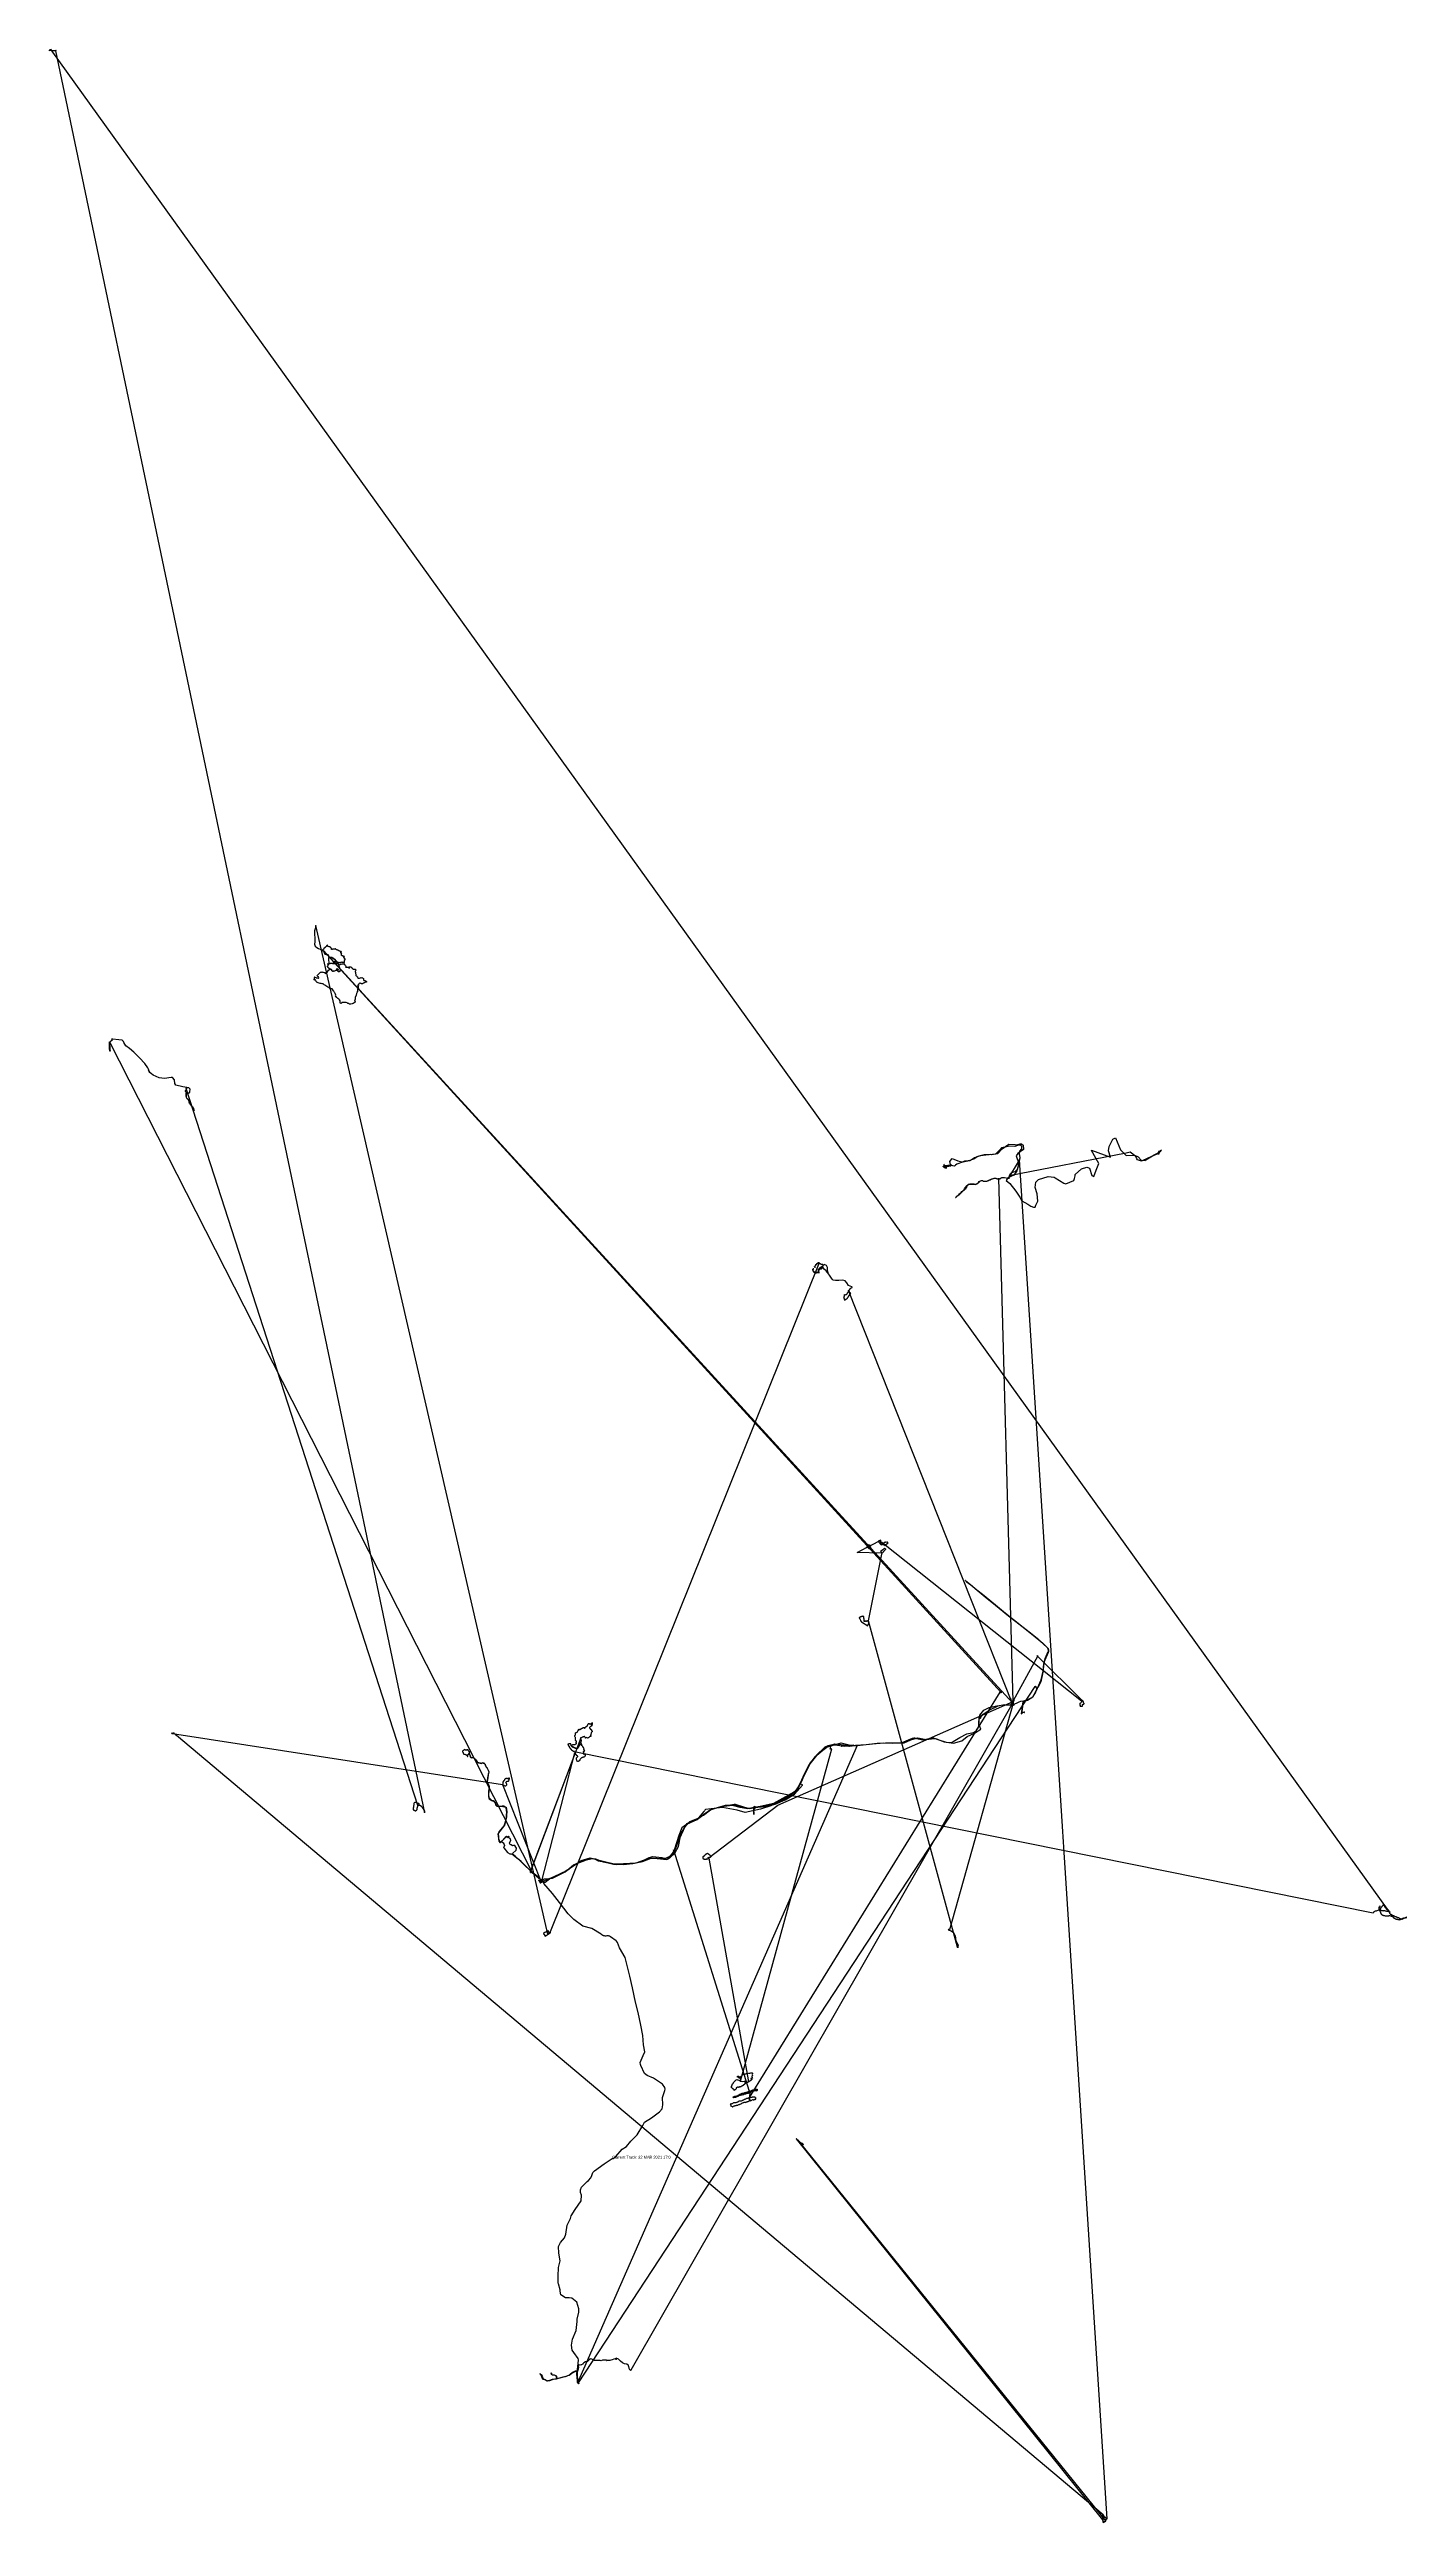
# Model space of a CAD drawing. Header units: metres. Extents: x 534009 to 558760, y 1823984 to 1869097.
import ezdxf

# ---------------------------------------------------------------- set-up
doc = ezdxf.new("R2010")
doc.units = ezdxf.units.M
doc.header["$MEASUREMENT"] = 0
doc.layers.add('FeatureAttribs', color=7, linetype='Continuous')
doc.layers.add('Tracklog', color=7, linetype='Continuous')

# ---------------------------------------------------------------- blocks, each defined once
blk = doc.blocks.new('FEATURE')

msp = doc.modelspace()

# ---------------------------------------------------------------- linework, layer by layer
at = {"layer": 'Tracklog', "color": 18}
msp.add_polyline3d([(542993, 1835693, 215), (542991, 1835692, 224), (542991, 1835692, 225), (542988, 1835697, 228), (542991, 1835691, 224), (543588, 1838024, 362), (543592, 1838020, 364), (543596, 1838013, 365), (543604, 1838005, 370), (543606, 1838000, 373), (543610, 1837991, 373), (543612, 1837990, 373), (543615, 1837986, 375), (543616, 1837983, 376), (543621, 1837980, 375), (543631, 1837974, 375), (543636, 1837964, 376), (543637, 1837962, 376), (543637, 1837954, 375), (543635, 1837951, 376), (543634, 1837947, 375), (543627, 1837937, 373), (543620, 1837932, 368), (543616, 1837927, 364), (543613, 1837923, 361), (543613, 1837922, 360), (543615, 1837909, 355), (543619, 1837894, 355), (543623, 1837888, 356), (543626, 1837879, 354), (543625, 1837874, 353), (543631, 1837873, 354), (543634, 1837873, 353), (543637, 1837868, 354), (543641, 1837868, 356), (543647, 1837870, 358), (543656, 1837873, 363), (543665, 1837881, 366), (543673, 1837885, 370), (543680, 1837887, 371), (543685, 1837894, 372), (543688, 1837899, 371), (543690, 1837908, 372), (543693, 1837914, 372), (543699, 1837921, 371), (543709, 1837928, 368), (543715, 1837931, 364), (543721, 1837938, 362), (543720, 1837941, 362), (543723, 1837941, 360), (543732, 1837943, 359), (543734, 1837945, 357), (543742, 1837947, 355), (543756, 1837949, 352), (543762, 1837956, 351), (543761, 1837955, 349), (543770, 1837952, 349), (543775, 1837956, 349), (543773, 1837959, 348), (543778, 1837964, 348), (543781, 1837971, 347), (543784, 1837974, 346), (543786, 1837978, 346), (543786, 1837979, 344), (543783, 1837984, 344), (543782, 1837988, 347), (543777, 1837993, 344), (543773, 1837998, 342), (543768, 1837997, 340), (543761, 1837996, 339), (543754, 1837999, 334), (543752, 1838004, 329), (543752, 1838006, 329), (543752, 1838011, 326), (543753, 1838023, 324), (543756, 1838032, 321), (543753, 1838031, 321), (543756, 1838034, 320), (543752, 1838037, 318), (543751, 1838038, 318), (543749, 1838039, 319), (543749, 1838037, 318), (543749, 1838041, 319), (543748, 1838047, 319), (543755, 1838052, 314), (543761, 1838054, 313), (543761, 1838055, 313), (543765, 1838058, 313), (543768, 1838059, 314), (543768, 1838059, 315), (543770, 1838062, 318), (543768, 1838064, 320), (543766, 1838071, 320), (543760, 1838076, 323), (543761, 1838081, 324), (543756, 1838085, 326), (543757, 1838089, 328), (543758, 1838095, 330), (543757, 1838101, 334), (543757, 1838102, 336), (543757, 1838104, 337), (543756, 1838106, 339), (543754, 1838107, 339), (543752, 1838112, 340), (543751, 1838117, 343), (543747, 1838121, 343), (543748, 1838122, 344), (543742, 1838125, 344), (543739, 1838130, 344), (543735, 1838132, 346), (543734, 1838134, 347), (543737, 1838140, 350), (543738, 1838138, 351), (543731, 1838143, 352), (543730, 1838146, 353), (543724, 1838150, 354), (543721, 1838150, 356), (543720, 1838157, 358), (543720, 1838164, 358), (543719, 1838173, 358), (543717, 1838178, 357), (543713, 1838183, 356), (543709, 1838191, 359), (543705, 1838197, 360), (543701, 1838201, 361), (543702, 1838203, 363), (543702, 1838205, 362), (543700, 1838209, 363), (543698, 1838208, 364), (543697, 1838209, 362), (543695, 1838210, 363), (543694, 1838212, 363), (543690, 1838216, 363), (543683, 1838209, 364), (543676, 1838201, 366), (543673, 1838197, 367), (543672, 1838182, 365), (543671, 1838180, 365), (543664, 1838170, 364), (543666, 1838166, 367), (543665, 1838160, 367), (543665, 1838157, 366), (543665, 1838151, 365), (543660, 1838137, 361), (543656, 1838129, 357), (543651, 1838124, 355), (543643, 1838112, 354), (543640, 1838111, 354), (543637, 1838106, 352), (543630, 1838109, 354), (543619, 1838106, 355), (543607, 1838104, 358), (543603, 1838106, 357), (543603, 1838106, 357), (543597, 1838111, 356), (543588, 1838110, 355), (543581, 1838114, 352), (543576, 1838121, 348), (543570, 1838122, 346), (543564, 1838127, 344), (543558, 1838131, 340), (543552, 1838133, 337), (543543, 1838136, 334), (543535, 1838138, 330), (543535, 1838142, 329), (543532, 1838148, 326), (543529, 1838152, 323), (543524, 1838157, 319), (543522, 1838163, 316), (543520, 1838168, 313), (543516, 1838170, 310), (543513, 1838176, 308), (543515, 1838183, 304), (543515, 1838187, 300), (543510, 1838189, 299), (543503, 1838188, 298), (543498, 1838190, 297), (543497, 1838191, 296), (543492, 1838191, 295), (543487, 1838188, 295), (543483, 1838186, 295), (543478, 1838184, 293), (543471, 1838184, 290), (543466, 1838182, 288), (543464, 1838183, 288), (543463, 1838183, 288), (543461, 1838183, 291), (543463, 1838181, 291), (543460, 1838181, 291), (543463, 1838178, 290), (543464, 1838176, 292), (543468, 1838176, 291), (543468, 1838169, 292), (543469, 1838166, 294), (543472, 1838160, 295), (543473, 1838158, 297), (543474, 1838154, 297), (543476, 1838152, 298), (543478, 1838151, 300), (543480, 1838151, 302), (543480, 1838149, 304), (543479, 1838148, 304), (543479, 1838150, 305), (543478, 1838149, 304), (543481, 1838147, 303), (543482, 1838146, 303), (543485, 1838142, 304), (543485, 1838141, 303), (543485, 1838141, 304), (543487, 1838143, 306), (543489, 1838142, 307), (543489, 1838137, 308), (543486, 1838132, 307), (543488, 1838126, 308), (543492, 1838125, 310), (543491, 1838123, 313), (543491, 1838122, 314), (543494, 1838118, 313), (543499, 1838114, 315), (543502, 1838113, 317), (543505, 1838111, 319), (543507, 1838108, 322), (543510, 1838108, 325), (543512, 1838107, 325), (543514, 1838102, 325), (543514, 1838099, 326), (543516, 1838093, 329), (543518, 1838092, 331), (543522, 1838089, 332), (543524, 1838083, 333), (543525, 1838080, 334), (543528, 1838078, 336), (543532, 1838079, 338), (543538, 1838074, 341), (543545, 1838069, 343), (543549, 1838067, 344), (543554, 1838064, 347), (543557, 1838057, 350), (543563, 1838052, 352), (543573, 1838049, 355), (543578, 1838049, 358), (543581, 1838048, 360), (543581, 1838049, 363), (543581, 1838048, 365), (543584, 1838047, 364), (543581, 1838047, 364), (543581, 1838047, 365), (558150, 1835108, 301), (558161, 1835120, 304), (558169, 1835126, 304), (558171, 1835129, 305), (558180, 1835134, 305), (558193, 1835140, 306), (558210, 1835143, 303), (558210, 1835143, 303), (558213, 1835145, 303), (558227, 1835147, 302), (558243, 1835155, 300), (558248, 1835160, 301), (558248, 1835159, 305), (558247, 1835159, 302), (558251, 1835162, 301), (558250, 1835163, 301), (558250, 1835162, 302), (558251, 1835163, 303), (558252, 1835162, 304), (558253, 1835162, 306), (558252, 1835162, 304), (558255, 1835161, 304), (558256, 1835160, 304), (558263, 1835157, 302), (558267, 1835156, 302), (558268, 1835157, 302), (558265, 1835157, 301), (558269, 1835158, 301), (558268, 1835160, 300), (558270, 1835157, 300), (558270, 1835157, 300), (558272, 1835158, 299), (558272, 1835158, 300), (558275, 1835154, 298), (558279, 1835151, 299), (558289, 1835149, 301), (558299, 1835148, 303), (558307, 1835148, 302), (558319, 1835148, 301), (558332, 1835146, 302), (558343, 1835145, 301), (558352, 1835146, 303), (558356, 1835146, 303), (558369, 1835143, 301), (558379, 1835140, 300), (558388, 1835140, 299), (558396, 1835139, 299), (558408, 1835137, 300), (558417, 1835134, 301), (558425, 1835131, 300), (558434, 1835130, 298), (558443, 1835128, 301), (558452, 1835124, 301), (558457, 1835121, 301), (558457, 1835120, 300), (558459, 1835119, 299), (558456, 1835120, 301), (558453, 1835119, 300), (558453, 1835115, 300), (558451, 1835111, 301), (558451, 1835107, 300), (558452, 1835102, 301), (558452, 1835100, 302), (558453, 1835096, 302), (558454, 1835093, 301), (558460, 1835086, 300), (558463, 1835081, 300), (558463, 1835081, 300), (558463, 1835080, 301), (558466, 1835080, 301), (558467, 1835078, 300), (558471, 1835080, 301), (558472, 1835080, 301), (558474, 1835080, 299), (558475, 1835083, 299), (558473, 1835082, 299), (558473, 1835081, 298), (558477, 1835080, 302), (558481, 1835076, 303), (558484, 1835073, 301), (558486, 1835072, 302), (558490, 1835067, 299), (558497, 1835063, 300), (558503, 1835063, 301), (558506, 1835062, 300), (558511, 1835060, 299), (558516, 1835059, 300), (558522, 1835056, 300), (558528, 1835057, 302), (558531, 1835053, 302), (558536, 1835049, 299), (558538, 1835046, 299), (558543, 1835042, 301), (558549, 1835041, 302), (558551, 1835038, 300), (558558, 1835038, 299), (558562, 1835037, 299), (558567, 1835038, 302), (558570, 1835035, 299), (558575, 1835030, 300), (558585, 1835027, 302), (558592, 1835025, 303), (558594, 1835023, 302), (558600, 1835023, 301), (558605, 1835021, 301), (558609, 1835021, 299), (558614, 1835019, 301), (558617, 1835019, 299), (558620, 1835017, 299), (558621, 1835014, 298), (558628, 1835009, 299), (558632, 1835005, 299), (558638, 1835001, 299), (558642, 1835000, 299), (558647, 1834997, 300), (558653, 1834997, 299), (558661, 1834994, 300), (558665, 1834992, 300), (558671, 1834992, 299), (558676, 1834992, 300), (558683, 1834993, 299), (558688, 1834995, 296), (558692, 1834998, 298), (558696, 1835000, 300), (558701, 1835000, 302), (558700, 1835004, 302), (558705, 1835004, 301), (558708, 1835008, 302), (558713, 1835011, 302), (558718, 1835011, 302), (558721, 1835012, 300), (558726, 1835013, 301), (558732, 1835015, 301), (558736, 1835015, 301), (558740, 1835018, 302), (558742, 1835019, 302), (558746, 1835016, 301), (558755, 1835015, 299), (558758, 1835019, 298), (558760, 1835023, 296), (558758, 1835031, 301), (558759, 1835031, 301), (558755, 1835028, 300), (558751, 1835023, 301), (558750, 1835021, 300), (558746, 1835019, 300), (558744, 1835017, 302), (558741, 1835016, 303), (558737, 1835012, 303), (558729, 1835009, 302), (558729, 1835009, 301), (558725, 1835007, 301), (558716, 1835008, 300), (558712, 1835008, 299), (558706, 1835006, 299), (558701, 1835004, 300), (558699, 1835004, 301), (558696, 1835004, 302), (558691, 1835003, 304), (558689, 1835002, 303), (558685, 1835000, 302), (558681, 1834998, 301), (558676, 1834996, 301), (558673, 1834995, 302), (558668, 1834993, 301), (558663, 1834990, 300), (558659, 1834989, 302), (558650, 1834987, 302), (558645, 1834987, 307), (558642, 1834983, 305), (558639, 1834975, 305), (558638, 1834974, 301), (558638, 1834971, 300), (558636, 1834971, 299), (558629, 1834976, 302), (558625, 1834978, 302), (558623, 1834979, 299), (558619, 1834978, 302), (558617, 1834976, 302), (558617, 1834977, 300), (558615, 1834978, 297), (558608, 1834980, 299), (558603, 1834984, 300), (558596, 1834987, 299), (558593, 1834985, 297), (558591, 1834987, 299), (558588, 1834987, 299), (558583, 1834988, 299), (558581, 1834987, 298), (558577, 1834987, 297), (558571, 1834991, 298), (558564, 1834991, 296), (558560, 1834990, 295), (558556, 1834993, 294), (558554, 1834996, 298), (558555, 1834997, 298), (558549, 1835000, 298), (558543, 1835003, 299), (558535, 1835005, 298), (558532, 1835008, 299), (558528, 1835011, 301), (558528, 1835012, 295), (558524, 1835016, 295), (558523, 1835020, 293), (558521, 1835026, 292), (558518, 1835029, 292), (558512, 1835036, 294), (558510, 1835039, 294), (558507, 1835039, 294), (558502, 1835039, 297), (558496, 1835038, 299), (558493, 1835039, 301), (558488, 1835041, 304), (558482, 1835044, 298), (558477, 1835046, 298), (558471, 1835046, 298), (558462, 1835050, 301), (558457, 1835052, 302), (558453, 1835051, 298), (558446, 1835052, 297), (558442, 1835048, 297), (558435, 1835048, 295), (558430, 1835045, 296), (558423, 1835046, 295), (558415, 1835046, 294), (558407, 1835046, 295), (558399, 1835047, 294), (558393, 1835047, 293), (558389, 1835046, 293), (558387, 1835047, 294), (558384, 1835047, 295), (558377, 1835044, 298), (558376, 1835046, 300), (558366, 1835049, 295), (558359, 1835050, 295), (558354, 1835051, 298), (558350, 1835050, 298), (558345, 1835053, 298), (558337, 1835056, 298), (558327, 1835059, 297), (558321, 1835061, 295), (558314, 1835066, 296), (558314, 1835068, 298), (558312, 1835069, 298), (558307, 1835071, 301), (558306, 1835077, 302), (558302, 1835083, 306), (558298, 1835087, 301), (558297, 1835092, 299), (558296, 1835095, 298), (558292, 1835097, 295), (558291, 1835099, 293), (558290, 1835106, 295), (558290, 1835111, 293), (558283, 1835117, 296), (558278, 1835126, 296), (558276, 1835126, 297), (558275, 1835127, 300), (558274, 1835132, 301), (558276, 1835139, 302), (558275, 1835144, 300), (558273, 1835147, 301), (558274, 1835151, 302), (558274, 1835155, 302), (558271, 1835158, 302), (558258, 1835165, 304), (558257, 1835171, 305), (558261, 1835181, 306), (558262, 1835184, 307), (558260, 1835206, 305), (558262, 1835210, 304), (558264, 1835213, 303), (558269, 1835222, 302), (558274, 1835223, 300), (558275, 1835222, 300), (558275, 1835221, 301), (558275, 1835222, 302), (558276, 1835222, 302), (558281, 1835228, 304), (558279, 1835229, 302), (558277, 1835229, 302), (558274, 1835226, 302), (558266, 1835214, 302), (558266, 1835213, 302), (558263, 1835209, 302), (558260, 1835186, 304), (558257, 1835174, 305), (558258, 1835164, 305), (558258, 1835156, 307), (558259, 1835157, 307), (558268, 1835156, 307), (558273, 1835158, 304), (558275, 1835154, 303), (558281, 1835157, 300), (558287, 1835163, 300), (558289, 1835171, 301), (558288, 1835178, 301), (558288, 1835183, 301), (558294, 1835187, 302), (558293, 1835198, 299), (558296, 1835201, 297), (558303, 1835208, 295), (558306, 1835213, 295), (558310, 1835216, 297), (558314, 1835221, 298), (558318, 1835225, 299), (558320, 1835231, 297), (558327, 1835237, 297), (558329, 1835242, 296), (558331, 1835245, 297), (558334, 1835250, 296), (558336, 1835250, 297), (558339, 1835245, 298), (558344, 1835241, 297), (558347, 1835238, 297), (558349, 1835236, 296), (558353, 1835232, 296), (558357, 1835225, 299), (558358, 1835219, 298), (558362, 1835214, 298), (558365, 1835211, 296), (558369, 1835204, 296), (558374, 1835199, 295), (558380, 1835194, 296), (558383, 1835189, 295), (558386, 1835185, 296), (558390, 1835181, 295), (558395, 1835175, 297), (558403, 1835174, 297), (558412, 1835171, 300), (558421, 1835166, 302), (558424, 1835160, 302), (558428, 1835157, 301), (558428, 1835154, 301), (558432, 1835149, 302), (558431, 1835145, 301), (558434, 1835140, 299), (558438, 1835136, 297), (558443, 1835129, 299), (558443, 1835129, 299), (534042, 1869090, 423), (534045, 1869093, 416), (534019, 1869092, 380), (534020, 1869096, 379), (534015, 1869079, 370), (534015, 1869073, 368), (534012, 1869076, 366), (534009, 1869073, 367), (534009, 1869075, 365), (534010, 1869082, 367), (534013, 1869085, 368), (534015, 1869087, 366), (534019, 1869089, 365), (534024, 1869097, 367), (534026, 1869096, 368), (534027, 1869091, 367), (534029, 1869087, 367), (534026, 1869090, 364), (534034, 1869086, 364), (534045, 1869084, 363), (534064, 1869076, 348), (534077, 1869075, 344), (534078, 1869075, 344), (534085, 1869076, 344), (534088, 1869076, 344), (534097, 1869076, 344), (534108, 1869078, 343), (534116, 1869080, 340), (534123, 1869079, 337), (534127, 1869083, 337), (534129, 1869083, 338), (534128, 1869081, 339), (534124, 1869075, 339), (534123, 1869076, 341), (534123, 1869075, 344), (534123, 1869074, 345), (534121, 1869072, 343), (534121, 1869074, 342), (540851, 1836930, 271), (540852, 1836957, 278), (540847, 1836975, 279), (540829, 1837001, 279), (540815, 1837026, 278), (540793, 1837047, 277), (540763, 1837061, 276), (540731, 1837062, 275), (540730, 1837061, 275), (540731, 1837061, 276), (540729, 1837063, 275), (540728, 1837064, 277), (540728, 1837064, 279), (540727, 1837063, 281), (540727, 1837064, 278), (540728, 1837063, 279), (540728, 1837062, 280), (540730, 1837062, 282), (540732, 1837063, 282), (540733, 1837064, 282), (540733, 1837064, 283), (540735, 1837073, 279), (540743, 1837078, 277), (540749, 1837086, 277), (540750, 1837093, 275), (540747, 1837099, 271), (540742, 1837104, 269), (540737, 1837103, 267), (540735, 1837103, 267), (540726, 1837103, 267), (540723, 1837104, 267), (540717, 1837109, 267), (540716, 1837114, 265), (540711, 1837118, 264), (540701, 1837117, 264), (540694, 1837120, 264), (540691, 1837120, 264), (540679, 1837119, 263), (540674, 1837116, 263), (540660, 1837111, 265), (540655, 1837100, 269), (540653, 1837085, 273), (540653, 1837080, 274), (540652, 1837078, 275), (540652, 1837071, 276), (540650, 1837056, 279), (540649, 1837044, 282), (540648, 1837033, 285), (540648, 1837025, 289), (540645, 1837018, 291), (540645, 1837014, 295), (540645, 1837008, 300), (540645, 1837002, 303), (540644, 1836995, 308), (540641, 1836989, 310), (540644, 1836986, 315), (540651, 1836985, 318), (540653, 1836983, 316), (540657, 1836981, 314), (540662, 1836980, 313), (540667, 1836979, 312), (540671, 1836973, 310), (540675, 1836968, 310), (540682, 1836965, 310), (540691, 1836969, 311), (540699, 1836976, 312), (540703, 1836977, 312), (540708, 1836978, 313), (540709, 1836981, 314), (540709, 1836983, 314), (540712, 1836989, 313), (540713, 1836997, 310), (540712, 1837003, 308), (540713, 1837010, 304), (540715, 1837015, 302), (540717, 1837021, 301), (540719, 1837027, 299), (540720, 1837034, 297), (540723, 1837041, 295), (540726, 1837048, 289), (540727, 1837055, 285), (540729, 1837060, 281), (540728, 1837063, 280), (536500, 1850142, 696), (536498, 1850151, 692), (536507, 1850152, 690), (536516, 1850156, 688), (536513, 1850158, 686), (536494, 1850115, 640), (536481, 1850100, 637), (536486, 1850089, 625), (536511, 1850081, 607), (536513, 1850072, 604), (536513, 1850070, 602), (536513, 1850070, 600), (536514, 1850070, 599), (536513, 1850070, 598), (536513, 1850070, 599), (536512, 1850069, 600), (536512, 1850071, 599), (536514, 1850070, 598), (536511, 1850071, 600), (536511, 1850070, 600), (536510, 1850070, 598), (536503, 1850061, 598), (536502, 1850045, 601), (536503, 1850029, 602), (536502, 1850013, 605), (536503, 1850005, 600), (536502, 1849991, 597), (536504, 1849986, 595), (536508, 1849973, 593), (536525, 1849952, 593), (536527, 1849950, 592), (536525, 1849949, 593), (536537, 1849942, 595), (536565, 1849920, 604), (536562, 1849912, 607), (536561, 1849898, 600), (536566, 1849880, 597), (536567, 1849874, 595), (536569, 1849868, 594), (536577, 1849854, 593), (536584, 1849842, 592), (536584, 1849842, 590), (536583, 1849843, 590), (536587, 1849839, 588), (536607, 1849823, 588), (536613, 1849815, 589), (536616, 1849813, 588), (536617, 1849813, 587), (536626, 1849798, 588), (536627, 1849795, 587), (536626, 1849795, 586), (536628, 1849793, 586), (536634, 1849785, 587), (536637, 1849773, 586), (536642, 1849757, 585), (536642, 1849750, 585), (536647, 1849737, 585), (536648, 1849734, 585), (536647, 1849733, 585), (536647, 1849733, 584), (536649, 1849735, 585), (536646, 1849733, 587), (536646, 1849734, 587), (536642, 1849749, 588), (536638, 1849765, 588), (536637, 1849772, 588), (536634, 1849783, 588), (536628, 1849793, 587), (536624, 1849801, 586), (536623, 1849803, 587), (536620, 1849809, 588), (536615, 1849813, 589), (536607, 1849818, 591), (536601, 1849823, 592), (536590, 1849836, 589), (536584, 1849844, 589), (536573, 1849867, 591), (536562, 1849872, 594), (536562, 1849884, 591), (536561, 1849885, 590), (536559, 1849888, 591), (536557, 1849903, 591), (536554, 1849919, 588), (536542, 1849936, 588), (536530, 1849946, 591), (536522, 1849953, 591), (536520, 1849955, 591), (536511, 1849967, 590), (536506, 1849977, 593), (536499, 1850002, 596), (536499, 1850004, 596), (536500, 1850011, 594), (536499, 1850016, 592), (536503, 1850044, 596), (536503, 1850052, 594), (536502, 1850058, 593), (536505, 1850065, 592), (536505, 1850068, 593), (536505, 1850069, 596), (536507, 1850069, 596), (536508, 1850070, 596), (536513, 1850071, 597), (536514, 1850070, 596), (536514, 1850072, 598), (536516, 1850071, 600), (536543, 1850061, 600), (536546, 1850056, 602), (536569, 1850076, 600), (536570, 1850081, 600), (536575, 1850130, 602), (536550, 1850155, 606), (536440, 1850176, 609), (536316, 1850206, 611), (536295, 1850237, 612), (536288, 1850304, 612), (536250, 1850342, 611), (536229, 1850341, 611), (536105, 1850323, 612), (536007, 1850340, 618), (535898, 1850389, 625), (535841, 1850434, 631), (535827, 1850452, 632), (535813, 1850486, 637), (535816, 1850479, 637), (535814, 1850477, 637), (535816, 1850477, 634), (535820, 1850473, 633), (535824, 1850458, 635), (535825, 1850456, 635), (535823, 1850456, 634), (535824, 1850454, 636), (535827, 1850449, 636), (535827, 1850449, 635), (535837, 1850438, 635), (535847, 1850429, 635), (535855, 1850421, 634), (535855, 1850420, 633), (535845, 1850428, 634), (535839, 1850432, 633), (535834, 1850439, 633), (535832, 1850444, 633), (535829, 1850445, 634), (535827, 1850444, 634), (535828, 1850447, 634), (535829, 1850447, 634), (535827, 1850457, 632), (535822, 1850473, 633), (535819, 1850481, 632), (535819, 1850482, 632), (535800, 1850522, 633), (535746, 1850601, 634), (535652, 1850701, 638), (535549, 1850806, 646), (535466, 1850871, 648), (535404, 1850922, 647), (535364, 1850982, 644), (535358, 1851002, 644), (535333, 1851027, 644), (535271, 1851031, 646), (535158, 1851045, 646), (535150, 1851046, 647), (535137, 1851044, 649), (535141, 1851042, 644), (535137, 1851041, 643), (535145, 1851037, 639), (535150, 1851025, 640), (535146, 1851020, 641), (535140, 1851014, 642), (535123, 1851001, 640), (535116, 1850995, 639), (535107, 1850990, 638), (535106, 1850990, 638), (535108, 1850986, 638), (535106, 1850972, 637), (535107, 1850970, 636), (535105, 1850960, 637), (535104, 1850958, 638), (535104, 1850955, 637), (535101, 1850949, 639), (535101, 1850948, 638), (535104, 1850940, 637), (535111, 1850907, 642), (535111, 1850893, 647), (535111, 1850892, 643), (535110, 1850890, 640), (535108, 1850876, 637), (535109, 1850871, 636), (535109, 1850862, 635), (535107, 1850857, 633), (535111, 1850845, 632), (535114, 1850836, 631), (535114, 1850828, 631), (535114, 1850823, 631), (535111, 1850821, 630), (535112, 1850826, 632), (535111, 1850832, 634), (535110, 1850839, 631), (535108, 1850848, 631), (535106, 1850857, 632), (535106, 1850860, 632), (535105, 1850866, 633), (535104, 1850870, 633), (535105, 1850882, 635), (535106, 1850900, 638), (535104, 1850924, 641), (535101, 1850936, 645), (535102, 1850960, 646), (535102, 1850968, 647), (535101, 1850980, 649), (535104, 1850994, 650), (535104, 1850997, 650), (542807, 1835852, 242), (542803, 1835862, 220), (542801, 1835862, 218), (542777, 1835859, 190), (542785, 1835858, 211), (543698, 1838287, 371), (543701, 1838284, 367), (543690, 1838283, 353), (543695, 1838278, 352), (543694, 1838281, 353), (543693, 1838278, 352), (543692, 1838281, 352), (543692, 1838280, 350), (543695, 1838281, 353), (543692, 1838279, 352), (543693, 1838279, 355), (543693, 1838276, 355), (543702, 1838268, 356), (543704, 1838260, 357), (543707, 1838247, 355), (543706, 1838239, 354), (543701, 1838228, 356), (543698, 1838217, 356), (543702, 1838211, 357), (543704, 1838204, 359), (543702, 1838201, 360), (543706, 1838197, 362), (543708, 1838194, 363), (543708, 1838190, 362), (543706, 1838185, 362), (543702, 1838183, 364), (543697, 1838181, 367), (543694, 1838176, 369), (543692, 1838172, 369), (543693, 1838172, 369), (543687, 1838168, 371), (543682, 1838164, 372), (543678, 1838161, 373), (543675, 1838156, 374), (543671, 1838152, 374), (543667, 1838148, 372), (543661, 1838143, 370), (543659, 1838136, 368), (543657, 1838128, 365), (543655, 1838128, 365), (543652, 1838119, 364), (543644, 1838110, 361), (543638, 1838105, 359), (543630, 1838101, 358), (543624, 1838101, 358), (543615, 1838103, 359), (543607, 1838106, 361), (543602, 1838110, 362), (543595, 1838113, 360), (543589, 1838116, 358), (543583, 1838118, 355), (543577, 1838120, 353), (543573, 1838121, 352), (543567, 1838123, 350), (543561, 1838124, 349), (543557, 1838124, 348), (543553, 1838126, 347), (543549, 1838129, 345), (543545, 1838133, 342), (543540, 1838137, 340), (543536, 1838138, 339), (543534, 1838144, 336), (543531, 1838149, 333), (543528, 1838151, 331), (543524, 1838156, 330), (543521, 1838157, 328), (543520, 1838162, 327), (543517, 1838163, 326), (543515, 1838166, 324), (543515, 1838168, 323), (543520, 1838169, 324), (543526, 1838167, 325), (543534, 1838166, 325), (543537, 1838168, 326), (543538, 1838169, 326), (543539, 1838171, 327), (543543, 1838173, 327), (543547, 1838172, 326), (543552, 1838174, 326), (543557, 1838175, 326), (543563, 1838174, 326), (543565, 1838175, 327), (543571, 1838175, 328), (543575, 1838173, 330), (543579, 1838175, 331), (543587, 1838177, 331), (543587, 1838179, 331), (543590, 1838179, 332), (543594, 1838179, 333), (543598, 1838178, 336), (543600, 1838182, 339), (543601, 1838183, 340), (543604, 1838184, 340), (543606, 1838187, 343), (543609, 1838189, 343), (543610, 1838190, 344), (543613, 1838191, 346), (543618, 1838192, 348), (543620, 1838195, 350), (543619, 1838199, 351), (543616, 1838205, 353), (543614, 1838209, 354), (543617, 1838214, 356), (543617, 1838219, 357), (543621, 1838224, 359), (543620, 1838232, 357), (543620, 1838236, 353), (543616, 1838240, 352), (543614, 1838242, 351), (543610, 1838244, 349), (543609, 1838247, 346), (543604, 1838251, 344), (543602, 1838253, 343), (543600, 1838257, 341), (543597, 1838260, 340), (543596, 1838261, 339), (543600, 1838266, 339), (543599, 1838268, 339), (543602, 1838271, 339), (543598, 1838273, 339), (543600, 1838275, 339), (543603, 1838279, 340), (543603, 1838285, 342), (543602, 1838293, 342), (543604, 1838298, 343), (543602, 1838304, 342), (543596, 1838311, 340), (543592, 1838320, 339), (543590, 1838325, 337), (543589, 1838332, 336), (543588, 1838337, 334), (543593, 1838341, 332), (543596, 1838343, 330), (543599, 1838347, 330), (543599, 1838349, 330), (543600, 1838354, 330), (543600, 1838359, 331), (543602, 1838364, 331), (543603, 1838368, 333), (543602, 1838373, 335), (543601, 1838377, 337), (543602, 1838383, 338), (543605, 1838391, 339), (543612, 1838396, 340), (543617, 1838397, 337), (543622, 1838398, 337), (543629, 1838401, 338), (543634, 1838401, 341), (543638, 1838406, 344), (543641, 1838410, 346), (543643, 1838417, 349), (543648, 1838419, 352), (543653, 1838434, 352), (543654, 1838436, 352), (543654, 1838434, 351), (543660, 1838447, 352), (543667, 1838454, 353), (543669, 1838451, 352), (543669, 1838449, 352), (543671, 1838450, 352), (543673, 1838451, 352), (543672, 1838452, 352), (543673, 1838451, 353), (543675, 1838451, 352), (543676, 1838452, 353), (543677, 1838449, 353), (543678, 1838450, 348), (543679, 1838450, 348), (543683, 1838450, 348), (543685, 1838450, 347), (543685, 1838451, 347), (543685, 1838452, 349), (543687, 1838451, 347), (543688, 1838453, 347), (543689, 1838454, 347), (543690, 1838455, 346), (543692, 1838459, 347), (543693, 1838457, 347), (543694, 1838456, 348), (543697, 1838457, 348), (543698, 1838458, 349), (543701, 1838459, 347), (543701, 1838461, 348), (543703, 1838461, 348), (543704, 1838463, 350), (543705, 1838463, 348), (543705, 1838462, 347), (543706, 1838463, 346), (543707, 1838465, 348), (543708, 1838467, 347), (543707, 1838467, 349), (543709, 1838467, 350), (543710, 1838466, 350), (543712, 1838464, 348), (543714, 1838467, 349), (543714, 1838464, 349), (543715, 1838462, 350), (543713, 1838465, 351), (543714, 1838465, 350), (543716, 1838466, 349), (543716, 1838469, 349), (543716, 1838468, 350), (543718, 1838470, 349), (543718, 1838473, 348), (543718, 1838473, 348), (543720, 1838472, 349), (543721, 1838471, 350), (543722, 1838472, 351), (543722, 1838472, 350), (543723, 1838473, 349), (543724, 1838474, 349), (543724, 1838472, 349), (543726, 1838472, 349), (543728, 1838472, 350), (543726, 1838473, 349), (543730, 1838479, 350), (543736, 1838480, 348), (543740, 1838481, 348), (543740, 1838481, 348), (543745, 1838482, 349), (543749, 1838485, 349), (543753, 1838485, 348), (543756, 1838486, 347), (543759, 1838485, 347), (543761, 1838479, 349), (543763, 1838476, 349), (543765, 1838474, 350), (543765, 1838476, 350), (543768, 1838476, 350), (543772, 1838479, 351), (543774, 1838477, 351), (543779, 1838480, 351), (543779, 1838482, 352), (543779, 1838484, 352), (543780, 1838490, 352), (543788, 1838495, 352), (543794, 1838501, 353), (543799, 1838503, 354), (543803, 1838505, 355), (543808, 1838507, 355), (543813, 1838511, 355), (543816, 1838515, 356), (543816, 1838517, 356), (543822, 1838521, 357), (543822, 1838525, 358), (543824, 1838530, 358), (543827, 1838533, 358), (543829, 1838538, 359), (543830, 1838542, 360), (543835, 1838544, 360), (543836, 1838547, 360), (543837, 1838552, 360), (543836, 1838556, 361), (543838, 1838561, 361), (543840, 1838560, 361), (543842, 1838558, 361), (543844, 1838558, 362), (543847, 1838560, 354), (543849, 1838558, 354), (543851, 1838556, 355), (543854, 1838553, 358), (543854, 1838554, 360), (543856, 1838553, 363), (543859, 1838553, 363), (543862, 1838554, 364), (543863, 1838557, 363), (543865, 1838561, 365), (543866, 1838560, 367), (543867, 1838560, 368), (543869, 1838558, 369), (543872, 1838556, 370), (543875, 1838554, 373), (543878, 1838552, 375), (543884, 1838550, 376), (543890, 1838550, 376), (543893, 1838549, 376), (543897, 1838559, 377), (543905, 1838565, 378), (543909, 1838574, 381), (543908, 1838576, 379), (543908, 1838566, 379), (543909, 1838563, 380), (543908, 1838562, 379), (543910, 1838562, 381), (543908, 1838561, 381), (543908, 1838562, 383), (543908, 1838563, 382), (543910, 1838563, 378), (543909, 1838563, 380), (543908, 1838563, 383), (543908, 1838560, 381), (543910, 1838555, 380), (543909, 1838551, 378), (543907, 1838548, 377), (543905, 1838546, 378), (543905, 1838544, 377), (543907, 1838543, 376), (543907, 1838541, 376), (543906, 1838542, 376), (543903, 1838542, 375), (543903, 1838539, 377), (543902, 1838537, 375), (543901, 1838535, 376), (543901, 1838533, 377), (543897, 1838534, 376), (543899, 1838530, 375), (543902, 1838530, 372), (543900, 1838526, 370), (543901, 1838524, 369), (543900, 1838523, 370), (543899, 1838522, 369), (543899, 1838520, 369), (543898, 1838518, 368), (543896, 1838517, 367), (543895, 1838519, 367), (543896, 1838519, 367), (543894, 1838513, 366), (543894, 1838513, 367), (543893, 1838512, 364), (543892, 1838511, 366), (543893, 1838509, 367), (543891, 1838509, 368), (543892, 1838514, 363), (543889, 1838512, 364), (543889, 1838513, 364), (543886, 1838511, 365), (543885, 1838513, 364), (543885, 1838513, 363), (543882, 1838513, 363), (543881, 1838512, 363), (543880, 1838510, 364), (543881, 1838508, 364), (543880, 1838507, 363), (543877, 1838510, 361), (543876, 1838507, 362), (543876, 1838505, 362), (543877, 1838504, 360), (543876, 1838501, 359), (543874, 1838499, 358), (543871, 1838499, 357), (543869, 1838500, 359), (543867, 1838495, 359), (543864, 1838491, 360), (543859, 1838485, 360), (543861, 1838479, 357), (543862, 1838472, 355), (543864, 1838468, 354), (543865, 1838466, 354), (543869, 1838464, 354), (543872, 1838458, 353), (543875, 1838459, 352), (543878, 1838460, 350), (543881, 1838457, 349), (543884, 1838456, 349), (543883, 1838453, 351), (543884, 1838450, 350), (543887, 1838448, 350), (543887, 1838446, 351), (543889, 1838444, 351), (543891, 1838447, 352), (543893, 1838445, 352), (543891, 1838443, 352), (543892, 1838443, 352), (543893, 1838443, 352), (543892, 1838441, 352), (543893, 1838441, 352), (543895, 1838438, 351), (543895, 1838435, 350), (543897, 1838433, 349), (543897, 1838431, 350), (543896, 1838429, 350), (543896, 1838428, 351), (543899, 1838426, 352), (543901, 1838425, 352), (543902, 1838424, 351), (543905, 1838424, 351), (543906, 1838424, 350), (543905, 1838420, 348), (543906, 1838416, 348), (543905, 1838416, 348), (543906, 1838414, 348), (543905, 1838411, 349), (543904, 1838409, 349), (543901, 1838407, 349), (543902, 1838404, 350), (543901, 1838402, 350), (543899, 1838402, 350), (543897, 1838401, 349), (543899, 1838397, 350), (543897, 1838396, 352), (543896, 1838395, 352), (543896, 1838394, 353), (543896, 1838393, 354), (543894, 1838393, 355), (543893, 1838394, 354), (543893, 1838396, 355), (543891, 1838392, 355), (543890, 1838388, 354), (543889, 1838386, 355), (543887, 1838386, 354), (543887, 1838385, 355), (543888, 1838380, 353), (543886, 1838376, 353), (543884, 1838365, 358), (543885, 1838360, 359), (543883, 1838353, 357), (543883, 1838347, 354), (543880, 1838345, 352), (543879, 1838341, 352), (543873, 1838339, 352), (543876, 1838336, 350), (543875, 1838332, 348), (543883, 1838332, 345), (543882, 1838327, 344), (543881, 1838322, 342), (543875, 1838322, 341), (543874, 1838322, 341), (543871, 1838323, 341), (543870, 1838324, 342), (543869, 1838323, 343), (543867, 1838326, 343), (543865, 1838326, 345), (543865, 1838325, 344), (543864, 1838324, 343), (543863, 1838324, 343), (543864, 1838320, 342), (543858, 1838316, 343), (543852, 1838309, 342), (543848, 1838301, 340), (543841, 1838296, 339), (543832, 1838296, 339), (543823, 1838293, 339), (543817, 1838299, 338), (543816, 1838300, 338), (543814, 1838300, 338), (543813, 1838299, 338), (543812, 1838299, 339), (543811, 1838300, 339), (543809, 1838301, 337), (543807, 1838300, 338), (543806, 1838304, 337), (543804, 1838306, 338), (543800, 1838310, 337), (543797, 1838307, 336), (543795, 1838303, 335), (543793, 1838290, 332), (543786, 1838289, 331), (543783, 1838298, 331), (543780, 1838307, 332), (543776, 1838316, 334), (543771, 1838318, 336), (543765, 1838320, 336), (543761, 1838320, 336), (543752, 1838318, 335), (543745, 1838315, 336), (543737, 1838313, 337), (543730, 1838309, 338), (543722, 1838308, 338), (543710, 1838300, 338), (543695, 1838296, 340), (543691, 1838282, 340), (543691, 1838278, 344), (543691, 1838276, 348), (543691, 1838274, 350), (543692, 1838274, 352), (543689, 1838279, 349), (543689, 1838279, 349), (543691, 1838278, 350), (543689, 1838278, 350), (543689, 1838279, 351), (543692, 1838280, 351), (543692, 1838280, 352), (543692, 1838277, 349), (543691, 1838279, 350), (543691, 1838280, 352), (543691, 1838277, 350), (543690, 1838277, 350), (543691, 1838278, 350), (543692, 1838280, 350), (543691, 1838278, 351), (543693, 1838281, 352), (543693, 1838278, 351), (542791, 1835876, 339), (542789, 1835861, 263), (542781, 1835847, 217), (542781, 1835843, 207), (542784, 1835846, 209), (542781, 1835847, 210), (542780, 1835853, 216), (542780, 1835853, 217), (542779, 1835852, 225), (542777, 1835857, 227), (542779, 1835854, 233), (542778, 1835860, 242), (542777, 1835862, 244), (542781, 1835859, 243), (542783, 1835857, 239), (542778, 1835855, 228), (542782, 1835852, 228), (542782, 1835853, 227), (542783, 1835854, 229), (542782, 1835855, 227), (542780, 1835854, 232), (542780, 1835858, 235), (542783, 1835860, 237), (542780, 1835862, 237), (542786, 1835852, 237), (542788, 1835848, 234), (542791, 1835852, 234), (542789, 1835849, 232), (542788, 1835849, 231), (542786, 1835850, 228), (542785, 1835852, 223), (542787, 1835850, 226), (542786, 1835845, 222), (542783, 1835843, 222), (542785, 1835842, 223), (542786, 1835841, 221), (542780, 1835843, 217), (542779, 1835843, 215), (542780, 1835849, 214), (542786, 1835852, 215), (542788, 1835852, 214), (542788, 1835854, 213), (542790, 1835853, 214), (542834, 1835824, 214), (542864, 1835799, 215), (542867, 1835798, 220), (542886, 1835780, 221), (542965, 1835713, 223), (543011, 1835671, 224), (543028, 1835664, 224), (543048, 1835666, 225), (543128, 1835723, 213), (543312, 1835808, 215), (543398, 1835855, 213), (543545, 1835948, 217), (543706, 1836063, 227), (543872, 1836106, 237), (543948, 1836093, 242), (544016, 1836057, 250), (544126, 1836034, 259), (544298, 1835994, 269), (544472, 1835987, 281), (544646, 1836006, 291), (544822, 1836045, 295), (544980, 1836103, 299), (545095, 1836094, 301), (545268, 1836081, 303), (545280, 1836085, 303), (545291, 1836090, 303), (545302, 1836096, 304), (545313, 1836103, 304), (545324, 1836111, 304), (545412, 1836196, 308), (545483, 1836318, 311), (545520, 1836506, 312), (545588, 1836662, 319), (545689, 1836769, 326), (545840, 1836832, 332), (545940, 1836886, 339), (546064, 1836987, 346), (546211, 1837035, 349), (546340, 1837069, 350), (546525, 1837067, 352), (546671, 1837021, 355), (546746, 1837008, 356), (546839, 1837018, 358), (546877, 1837014, 357), (546856, 1837023, 357), (546858, 1837023, 356), (546860, 1837033, 355), (546861, 1837047, 356), (546872, 1837050, 356), (546871, 1837050, 356), (546864, 1837002, 356), (546849, 1836962, 357), (546853, 1836946, 356), (546856, 1836899, 356), (546853, 1836979, 354), (546856, 1837033, 355), (546853, 1837020, 351), (546855, 1837020, 352), (546860, 1837021, 352), (546919, 1837033, 353), (547080, 1837047, 352), (547243, 1837089, 351), (547427, 1837166, 348), (547598, 1837269, 349), (547742, 1837433, 350), (547744, 1837438, 350), (547711, 1837455, 352), (547707, 1837457, 352), (547721, 1837501, 352), (547776, 1837627, 352), (547862, 1837808, 352), (547980, 1837958, 351), (548138, 1838116, 352), (548451, 1838204, 356), (548640, 1838158, 356), (548679, 1838159, 356), (548682, 1838160, 355), (548675, 1838164, 356), (548598, 1838160, 385), (548593, 1838146, 382), (548599, 1838148, 379), (548602, 1838154, 380), (548601, 1838161, 381), (548598, 1838152, 381), (548595, 1838150, 383), (548594, 1838146, 379), (548591, 1838146, 375), (548596, 1838148, 375), (548602, 1838154, 375), (548651, 1838155, 376), (548797, 1838167, 383), (549021, 1838190, 388), (549224, 1838208, 393), (549386, 1838202, 394), (549599, 1838207, 393), (549720, 1838262, 395), (549845, 1838295, 393), (550000, 1838270, 391), (550144, 1838288, 390), (550192, 1838280, 390), (550202, 1838276, 390), (550328, 1838222, 390), (550498, 1838200, 389), (550648, 1838242, 389), (550745, 1838324, 387), (550877, 1838381, 385), (550997, 1838454, 385), (550958, 1838551, 367), (550966, 1838675, 383), (550976, 1838706, 383), (550980, 1838713, 384), (551051, 1838800, 384), (551146, 1838853, 388), (551289, 1838883, 393), (551364, 1838896, 389), (551431, 1838900, 390), (551534, 1838898, 398), (551541, 1838904, 402), (551585, 1838911, 406), (551597, 1838896, 402), (551604, 1838890, 401), (551600, 1838898, 401), (551600, 1838899, 405), (551598, 1838900, 407), (551597, 1838904, 413), (551598, 1838903, 416), (551599, 1838902, 415), (551596, 1838898, 420), (551597, 1838895, 426), (551591, 1838903, 427), (551580, 1838909, 427), (551572, 1838920, 424), (551563, 1838924, 417), (551570, 1838920, 411), (551571, 1838925, 410), (551572, 1838925, 410), (551582, 1838946, 416), (551585, 1838963, 410), (551325, 1848508, 425), (551322, 1848510, 432), (551325, 1848508, 438), (551332, 1848494, 485), (551331, 1848490, 503), (551331, 1848490, 507), (551330, 1848491, 508), (551324, 1848490, 509), (551316, 1848487, 509), (551315, 1848487, 509), (551310, 1848486, 508), (551302, 1848487, 508), (551294, 1848492, 510), (551292, 1848493, 510), (551274, 1848499, 511), (551263, 1848503, 511), (551251, 1848504, 511), (551245, 1848503, 511), (551246, 1848502, 511), (551234, 1848500, 511), (551223, 1848497, 511), (551223, 1848497, 511), (551212, 1848495, 511), (551202, 1848491, 512), (551201, 1848491, 512), (551188, 1848487, 513), (551177, 1848480, 514), (551167, 1848475, 515), (551154, 1848468, 514), (551136, 1848461, 514), (551119, 1848455, 515), (551099, 1848448, 516), (551081, 1848446, 517), (551066, 1848446, 517), (551047, 1848449, 513), (551030, 1848456, 512), (551019, 1848460, 511), (551004, 1848461, 514), (550986, 1848452, 515), (550973, 1848440, 518), (550961, 1848426, 521), (550947, 1848415, 521), (550931, 1848405, 521), (550912, 1848397, 518), (550893, 1848394, 513), (550874, 1848396, 510), (550859, 1848397, 508), (550843, 1848398, 508), (550841, 1848398, 508), (550823, 1848399, 510), (550814, 1848399, 510), (550796, 1848398, 509), (550780, 1848393, 511), (550767, 1848389, 513), (550758, 1848381, 515), (550751, 1848375, 516), (550744, 1848366, 518), (550738, 1848354, 521), (550730, 1848338, 524), (550728, 1848335, 524), (550721, 1848320, 526), (550713, 1848308, 526), (550700, 1848297, 530), (550690, 1848288, 532), (550683, 1848283, 533), (550669, 1848270, 531), (550659, 1848263, 528), (550656, 1848258, 530), (550646, 1848251, 528), (550637, 1848239, 530), (550629, 1848231, 533), (550621, 1848223, 535), (550611, 1848215, 533), (550600, 1848204, 530), (550594, 1848198, 526), (550584, 1848195, 521), (550581, 1848189, 518), (550565, 1848179, 514), (550556, 1848171, 513), (550547, 1848166, 513), (550544, 1848161, 513), (550542, 1848160, 514), (550538, 1848156, 515), (550536, 1848154, 517), (550539, 1848157, 516), (550547, 1848166, 515), (550558, 1848177, 515), (550564, 1848182, 515), (550582, 1848194, 514), (550597, 1848205, 515), (550607, 1848219, 519), (550621, 1848233, 519), (550636, 1848248, 519), (550649, 1848261, 526), (550660, 1848270, 532), (550676, 1848284, 538), (550691, 1848298, 542), (550700, 1848313, 545), (550707, 1848330, 551), (550707, 1848331, 551), (550720, 1848353, 546), (550739, 1848375, 541), (550770, 1848390, 536), (550772, 1848391, 536), (550800, 1848395, 533), (550834, 1848398, 513), (550858, 1848397, 510), (550880, 1848396, 513), (550901, 1848393, 515), (550913, 1848396, 517), (550931, 1848406, 517), (550942, 1848418, 516), (550954, 1848431, 517), (550968, 1848445, 516), (550987, 1848459, 513), (550992, 1848461, 510), (551016, 1848466, 502), (551041, 1848461, 499), (551062, 1848452, 499), (551085, 1848450, 498), (551107, 1848455, 497), (551128, 1848465, 498), (551144, 1848472, 497), (551167, 1848479, 496), (551185, 1848490, 496), (551197, 1848494, 499), (551218, 1848501, 500), (551240, 1848506, 500), (551263, 1848507, 500), (551275, 1848502, 500), (551297, 1848494, 502), (551312, 1848489, 507), (551330, 1848490, 513), (551346, 1848496, 513), (551352, 1848501, 515), (551358, 1848506, 510), (551359, 1848509, 509), (551375, 1848515, 509), (551375, 1848518, 509), (551380, 1848518, 509), (551388, 1848520, 510), (551419, 1848518, 512), (551429, 1848518, 513), (551490, 1848505, 518), (551518, 1848506, 524), (551515, 1848522, 527), (551513, 1848522, 526), (551512, 1848522, 526), (551511, 1848521, 525), (551511, 1848521, 524), (551512, 1848522, 523), (551513, 1848522, 521), (551513, 1848521, 519), (551514, 1848520, 519), (551512, 1848525, 519), (551520, 1848558, 519), (551545, 1848596, 521), (551572, 1848616, 522), (551624, 1848631, 524), (551672, 1848679, 526), (551685, 1848733, 531), (551681, 1848734, 535), (551681, 1848758, 538), (551682, 1848782, 538), (551714, 1848876, 538), (551708, 1848921, 539), (551700, 1848939, 541), (551708, 1849001, 546), (551744, 1849041, 550), (551744, 1849091, 558), (551734, 1849100, 561), (551725, 1849108, 563), (551684, 1849108, 569), (551613, 1849082, 576), (551525, 1849093, 582), (551375, 1849059, 585), (551340, 1849022, 587), (551266, 1848945, 592), (551193, 1848933, 597), (551178, 1848938, 598), (551072, 1848934, 599), (551059, 1848932, 599), (550962, 1848908, 599), (550880, 1848877, 599), (550807, 1848829, 598), (550793, 1848823, 598), (550766, 1848821, 598), (550755, 1848817, 598), (550721, 1848818, 597), (550701, 1848818, 597), (550698, 1848817, 597), (550643, 1848792, 598), (550575, 1848770, 600), (550556, 1848763, 600), (550532, 1848743, 602), (550514, 1848725, 604), (550482, 1848730, 610), (550451, 1848744, 615), (550383, 1848735, 619), (550371, 1848734, 620), (550334, 1848735, 625), (550332, 1848731, 623), (550330, 1848730, 622), (550327, 1848731, 625), (550322, 1848730, 625), (550320, 1848730, 626), (550320, 1848729, 627), (550317, 1848728, 627), (550317, 1848725, 628), (550317, 1848722, 629), (550318, 1848722, 628), (550324, 1848729, 628), (550330, 1848731, 628), (550335, 1848733, 626), (550330, 1848730, 626), (550325, 1848737, 627), (550325, 1848741, 627), (550325, 1848756, 626), (550323, 1848761, 628), (550325, 1848756, 625), (550323, 1848749, 625), (550323, 1848744, 625), (550320, 1848735, 625), (550318, 1848727, 625), (550315, 1848725, 624), (550312, 1848723, 625), (550313, 1848722, 626), (550314, 1848723, 627), (550315, 1848722, 628), (550314, 1848722, 630), (550312, 1848719, 628), (550313, 1848719, 627), (550312, 1848720, 626), (550311, 1848719, 627), (550308, 1848718, 628), (550309, 1848720, 628), (550311, 1848721, 627), (550311, 1848722, 627), (550317, 1848724, 626), (550334, 1848735, 625), (550333, 1848733, 624), (550331, 1848731, 624), (550333, 1848732, 623), (550334, 1848733, 624), (550337, 1848731, 623), (550334, 1848733, 623), (550332, 1848735, 624), (550330, 1848735, 625), (550332, 1848734, 623), (550332, 1848735, 623), (550333, 1848736, 629), (550334, 1848736, 627), (550334, 1848732, 624), (550334, 1848731, 624), (550335, 1848731, 625), (550333, 1848735, 623), (550331, 1848731, 622), (550332, 1848733, 623), (550319, 1848725, 621), (550313, 1848725, 622), (550309, 1848722, 625), (550306, 1848722, 622), (550309, 1848722, 620), (550306, 1848721, 625), (550308, 1848720, 625), (550307, 1848721, 626), (550308, 1848721, 625), (550307, 1848722, 625), (550306, 1848723, 628), (550307, 1848722, 623), (550308, 1848717, 622), (550309, 1848721, 619), (550310, 1848723, 620), (550316, 1848724, 620), (550319, 1848725, 620), (550327, 1848718, 618), (550320, 1848710, 618), (550314, 1848710, 618), (550325, 1848702, 620), (550334, 1848701, 621), (550345, 1848698, 621), (550355, 1848696, 622), (550356, 1848696, 622), (550373, 1848698, 625), (550372, 1848699, 627), (550371, 1848701, 629), (550357, 1848698, 628), (550337, 1848698, 624), (550324, 1848703, 620), (550332, 1848712, 616), (550360, 1848720, 616), (550388, 1848725, 616), (550412, 1848725, 615), (550432, 1848730, 614), (550447, 1848733, 613), (550456, 1848742, 613), (550454, 1848745, 613), (550447, 1848757, 614), (550452, 1848753, 614), (550447, 1848749, 614), (550441, 1848747, 614), (550438, 1848745, 614), (550417, 1848739, 615), (550408, 1848738, 614), (550403, 1848737, 614), (550398, 1848736, 616), (550392, 1848737, 618), (550383, 1848735, 619), (550373, 1848735, 620), (550352, 1848733, 621), (550334, 1848735, 625), (550332, 1848733, 624), (550331, 1848732, 626), (550335, 1848732, 625), (550355, 1848729, 624), (550427, 1848742, 620), (550453, 1848744, 616), (550451, 1848744, 616), (550446, 1848747, 616), (550442, 1848756, 615), (550430, 1848813, 613), (550472, 1848866, 608), (550575, 1848823, 606), (550647, 1848803, 603), (550674, 1848807, 603), (550781, 1848831, 603), (550866, 1848860, 604), (550927, 1848900, 604), (550998, 1848918, 606), (551084, 1848932, 607), (551210, 1848945, 607), (551308, 1848956, 604), (551382, 1849043, 596), (551505, 1849126, 593), (551621, 1849120, 591), (551654, 1849116, 590), (551712, 1849135, 587), (551738, 1849134, 585), (551767, 1849111, 582), (551775, 1849029, 572), (551669, 1848957, 546), (551641, 1848917, 531), (551688, 1848775, 535), (551653, 1848642, 526), (551597, 1848564, 523), (551485, 1848515, 522), (551460, 1848462, 522), (551523, 1848412, 523), (551635, 1848271, 521), (551708, 1848162, 526), (551742, 1848091, 527), (551853, 1848030, 526), (551906, 1847995, 526), (551954, 1847977, 526), (551989, 1847976, 526), (551999, 1848013, 525), (552035, 1848088, 521), (552025, 1848223, 517), (551985, 1848339, 517), (551996, 1848432, 518), (552050, 1848480, 518), (552223, 1848540, 519), (552336, 1848523, 517), (552352, 1848513, 517), (552512, 1848419, 516), (552545, 1848402, 516), (552690, 1848466, 515), (552704, 1848499, 515), (552717, 1848549, 514), (552717, 1848574, 513), (552832, 1848680, 506), (552928, 1848705, 505), (552950, 1848703, 504), (552980, 1848692, 503), (553021, 1848553, 480), (553058, 1848535, 488), (553102, 1848653, 490), (553148, 1848776, 494), (553011, 1849011, 503), (553013, 1849021, 501), (553362, 1848890, 447), (553322, 1849004, 460), (553337, 1849082, 458), (553401, 1849219, 463), (553452, 1849245, 463), (553544, 1849026, 488), (553649, 1848922, 493), (553799, 1848927, 489), (553867, 1848899, 489), (553919, 1848834, 489), (553992, 1848831, 488), (554003, 1848840, 488), (554154, 1848932, 488), (554274, 1848994, 492), (554288, 1849016, 489), (554256, 1848996, 487), (554253, 1848985, 487), (554251, 1848986, 487), (554254, 1848987, 487), (554245, 1848982, 487), (554240, 1848994, 486), (554251, 1848986, 486), (554242, 1848985, 486), (554239, 1848993, 487), (554238, 1848994, 487), (554235, 1848940, 487), (554244, 1848981, 487), (554245, 1848980, 487), (554249, 1848986, 488), (554248, 1848979, 488), (554239, 1848986, 493), (554245, 1848976, 501), (554251, 1848984, 494), (554250, 1848988, 491), (554252, 1848990, 489), (554247, 1848985, 489), (554248, 1848963, 490), (554237, 1848956, 489), (554106, 1848904, 482), (553948, 1848827, 474), (553925, 1848820, 473), (553850, 1848839, 469), (553841, 1848860, 467), (553820, 1848903, 464), (553718, 1848982, 463), (553646, 1848966, 468), (551512, 1848548, 521), (551511, 1848548, 521), (551512, 1848548, 525), (551512, 1848549, 526), (551506, 1848514, 519), (551507, 1848513, 530), (551507, 1848514, 530), (551682, 1848807, 539), (551684, 1848808, 538), (551684, 1848808, 537), (551685, 1848806, 540), (551691, 1848815, 540), (551692, 1848823, 543), (551696, 1848828, 541), (551699, 1848829, 541), (551699, 1848839, 539), (551701, 1848838, 540), (551700, 1848840, 541), (551699, 1848841, 541), (551698, 1848842, 539), (551696, 1848839, 538), (551696, 1848838, 538), (551696, 1848840, 539), (553295, 1824054, 442), (553291, 1824055, 443), (553288, 1824055, 445), (553284, 1824058, 443), (553282, 1824065, 439), (553279, 1824066, 439), (553273, 1824069, 436), (553263, 1824080, 432), (553263, 1824081, 432), (553264, 1824083, 431), (553260, 1824081, 431), (553256, 1824081, 431), (553253, 1824084, 429), (553245, 1824101, 426), (553241, 1824107, 423), (553235, 1824115, 423), (553225, 1824126, 423), (553220, 1824125, 425), (553218, 1824121, 427), (553210, 1824119, 430), (553209, 1824111, 432), (553208, 1824107, 432), (553214, 1824094, 432), (553215, 1824093, 432), (553214, 1824088, 432), (553214, 1824080, 432), (553216, 1824061, 433), (553217, 1824056, 434), (553219, 1824053, 434), (553218, 1824042, 435), (553220, 1824035, 436), (553220, 1824017, 438), (553222, 1824010, 440), (553224, 1823995, 443), (553225, 1823995, 443), (553250, 1824002, 442), (553260, 1824004, 443), (553272, 1824006, 444), (553278, 1824013, 446), (553278, 1824012, 448), (547680, 1830937, 430), (547680, 1830937, 432), (547678, 1830937, 432), (547678, 1830938, 433), (547679, 1830936, 431), (547679, 1830938, 432), (547678, 1830938, 433), (547678, 1830938, 431), (547680, 1830937, 432), (547680, 1830937, 431), (547680, 1830937, 430), (547680, 1830938, 430), (547681, 1830938, 431), (547680, 1830937, 431), (547679, 1830937, 431), (547679, 1830937, 431), (547680, 1830938, 429), (547680, 1830936, 431), (547681, 1830936, 433), (547681, 1830936, 431), (547682, 1830937, 432), (547681, 1830938, 432), (547680, 1830939, 434), (547682, 1830941, 432), (547682, 1830939, 430), (547693, 1830919, 430), (547702, 1830912, 430), (547705, 1830912, 430), (547709, 1830908, 430), (547727, 1830899, 428), (547728, 1830898, 428), (547739, 1830895, 428), (547743, 1830895, 429), (547753, 1830886, 430), (547752, 1830879, 432), (547754, 1830879, 433), (547750, 1830880, 433), (547754, 1830879, 433), (547753, 1830871, 435), (547756, 1830884, 429), (547755, 1830883, 426), (547755, 1830885, 429), (547755, 1830883, 431), (547756, 1830884, 431), (547754, 1830885, 433), (547755, 1830884, 435), (547755, 1830886, 435), (547754, 1830888, 431), (547754, 1830888, 432), (547747, 1830892, 432), (547744, 1830896, 432), (547742, 1830897, 433), (547735, 1830899, 432), (547723, 1830904, 431), (547712, 1830909, 431), (547705, 1830914, 432), (547699, 1830916, 432), (547698, 1830917, 432), (547694, 1830923, 433), (547690, 1830932, 434), (547689, 1830933, 434), (547678, 1830943, 435), (547669, 1830952, 436), (547668, 1830953, 436), (547661, 1830958, 434), (547654, 1830960, 432), (547653, 1830962, 432), (547653, 1830961, 433), (547652, 1830960, 433), (547648, 1830962, 432), (547645, 1830967, 433), (547641, 1830972, 432), (547640, 1830973, 432), (547632, 1830981, 426), (547625, 1830983, 423), (553215, 1824035, 428), (553221, 1824017, 428), (553218, 1823997, 428), (553227, 1823984, 428), (553238, 1823989, 428), (553258, 1823998, 428), (553278, 1824013, 439), (553277, 1824022, 447), (553276, 1824022, 448), (553281, 1824037, 442), (553283, 1824041, 441), (553289, 1824045, 440), (553298, 1824054, 443), (553290, 1824060, 442), (553286, 1824060, 441), (553286, 1824057, 441), (553280, 1824061, 439), (553278, 1824070, 435), (553270, 1824070, 434), (553259, 1824078, 431), (553258, 1824078, 431), (553254, 1824078, 431), (553245, 1824092, 428), (553241, 1824099, 427), (553238, 1824101, 426), (553231, 1824117, 426), (553227, 1824122, 426), (553222, 1824121, 426), (553221, 1824118, 426), (553219, 1824117, 426), (553217, 1824113, 435), (553220, 1824115, 437), (553227, 1824115, 428), (553225, 1824118, 425), (553221, 1824108, 424), (553221, 1824102, 425), (553212, 1824092, 427), (553212, 1824072, 429), (553216, 1824054, 428), (553217, 1824042, 428), (553220, 1824034, 428), (553222, 1824035, 432), (553225, 1824038, 431), (553223, 1824034, 433), (553221, 1824029, 434), (553222, 1824010, 434), (553223, 1824002, 435), (553226, 1823996, 437), (553241, 1824001, 439), (553245, 1824001, 439), (553263, 1824006, 445), (553277, 1824010, 447), (553276, 1824018, 447), (553276, 1824027, 445), (553276, 1824028, 445), (553285, 1824046, 444), (553288, 1824056, 442), (553284, 1824061, 441), (553278, 1824062, 438), (553270, 1824065, 435), (553269, 1824071, 434), (553263, 1824073, 433), (553261, 1824076, 432), (553251, 1824084, 429), (553245, 1824089, 427), (553238, 1824101, 426), (553228, 1824122, 425), (553227, 1824123, 425), (536326, 1838340, 208), (536315, 1838344, 209), (536317, 1838346, 210), (536313, 1838351, 212), (536308, 1838356, 213), (536301, 1838362, 214), (536292, 1838371, 215), (536290, 1838374, 215), (536282, 1838376, 215), (536282, 1838383, 216), (536284, 1838384, 217), (536278, 1838382, 216), (536277, 1838383, 215), (536271, 1838381, 213), (536260, 1838381, 214), (536257, 1838379, 212), (536249, 1838378, 210), (536244, 1838377, 207), (536240, 1838376, 206), (536240, 1838377, 206), (536240, 1838377, 206), (536239, 1838376, 207), (536240, 1838382, 207), (536242, 1838387, 207), (536243, 1838389, 208), (536241, 1838386, 210), (536239, 1838386, 208), (536241, 1838382, 207), (536238, 1838377, 207), (536241, 1838375, 208), (536244, 1838378, 209), (536248, 1838378, 210), (536250, 1838377, 210), (536254, 1838377, 210), (536255, 1838377, 210), (542270, 1837446, 237), (542273, 1837446, 239), (542282, 1837440, 243), (542293, 1837432, 249), (542304, 1837428, 252), (542314, 1837422, 257), (542323, 1837419, 261), (542329, 1837423, 262), (542339, 1837431, 262), (542343, 1837435, 262), (542348, 1837442, 259), (542350, 1837450, 260), (542347, 1837461, 258), (542344, 1837470, 256), (542339, 1837477, 254), (542335, 1837486, 252), (542337, 1837496, 250), (542345, 1837501, 251), (542358, 1837506, 248), (542367, 1837508, 245), (542373, 1837506, 245), (542379, 1837507, 246), (542382, 1837507, 246), (542386, 1837514, 245), (542390, 1837524, 245), (542389, 1837528, 245), (542389, 1837535, 245), (542391, 1837537, 244), (542396, 1837555, 242), (542397, 1837565, 245), (542387, 1837562, 245), (542378, 1837558, 243), (542374, 1837559, 243), (542364, 1837554, 240), (542362, 1837553, 240), (542360, 1837550, 240), (542360, 1837548, 240), (542356, 1837549, 239), (542349, 1837556, 237), (542343, 1837558, 235), (542334, 1837559, 232), (542328, 1837562, 230), (542325, 1837550, 233), (542314, 1837542, 235), (542308, 1837536, 236), (542309, 1837524, 236), (542303, 1837513, 236), (542292, 1837511, 235), (542287, 1837501, 235), (542279, 1837494, 235), (542279, 1837490, 234), (542281, 1837486, 234), (542281, 1837482, 235), (542277, 1837470, 240), (542276, 1837457, 240), (542271, 1837447, 239), (542272, 1837445, 240), (542972, 1835686, 266), (542973, 1835672, 232), (542975, 1835675, 228), (542971, 1835675, 228), (542973, 1835675, 230), (542971, 1835673, 228), (542974, 1835673, 230), (542978, 1835673, 231), (542981, 1835674, 231), (542984, 1835675, 231), (542987, 1835677, 231), (542990, 1835682, 232), (542990, 1835684, 231), (542991, 1835685, 231), (542987, 1835695, 231), (542971, 1835711, 233), (542973, 1835712, 238), (542972, 1835715, 241), (542944, 1835741, 241), (542848, 1835816, 230), (542772, 1835886, 227), (542678, 1835978, 225), (542612, 1836041, 223), (542547, 1836098, 219), (542506, 1836131, 213), (542451, 1836175, 215), (542457, 1836194, 215), (542512, 1836240, 215), (542521, 1836248, 216), (542529, 1836282, 218), (542528, 1836287, 218), (542504, 1836321, 221), (542481, 1836337, 220), (542472, 1836336, 221), (542454, 1836330, 221), (542427, 1836349, 222), (542425, 1836349, 223), (542418, 1836352, 224), (542404, 1836361, 224), (542401, 1836380, 224), (542426, 1836423, 226), (542415, 1836454, 230), (542410, 1836457, 231), (542378, 1836477, 232), (542382, 1836489, 232), (542383, 1836489, 233), (542385, 1836496, 231), (542384, 1836498, 228), (542383, 1836496, 227), (542383, 1836495, 227), (542384, 1836494, 227), (542385, 1836497, 229), (542382, 1836490, 228), (542382, 1836492, 225), (542380, 1836492, 226), (542379, 1836495, 223), (542384, 1836507, 223), (542384, 1836506, 223), (542383, 1836491, 225), (542384, 1836487, 226), (542373, 1836479, 225), (542346, 1836497, 225), (542322, 1836478, 225), (542260, 1836414, 220), (542229, 1836387, 217), (542211, 1836410, 215), (542200, 1836506, 215), (542193, 1836540, 214), (542210, 1836584, 213), (542301, 1836690, 215), (542326, 1836767, 217), (542347, 1836842, 219), (542347, 1836893, 223), (542352, 1836933, 226), (542341, 1837024, 233), (542293, 1837052, 235), (542266, 1837050, 234), (542250, 1837045, 233), (542214, 1837047, 229), (542201, 1837050, 227), (542169, 1837060, 224), (542147, 1837091, 221), (542146, 1837109, 219), (542121, 1837141, 217), (542107, 1837147, 215), (542077, 1837157, 214), (542032, 1837200, 214), (542022, 1837246, 214), (542023, 1837319, 212), (542033, 1837395, 213), (542023, 1837433, 214), (542002, 1837470, 214), (541996, 1837519, 215), (542011, 1837602, 218), (542015, 1837624, 218), (542018, 1837650, 218), (542027, 1837673, 219), (542017, 1837697, 222), (542013, 1837704, 222), (542010, 1837716, 224), (541999, 1837739, 227), (541997, 1837744, 228), (541981, 1837755, 228), (541980, 1837757, 228), (541969, 1837784, 231), (541964, 1837794, 232), (541954, 1837819, 239), (541945, 1837822, 241), (541934, 1837833, 251), (541919, 1837836, 256), (541905, 1837841, 260), (541893, 1837834, 261), (541880, 1837828, 261), (541869, 1837830, 265), (541864, 1837836, 270), (541852, 1837838, 273), (541842, 1837842, 277), (541833, 1837844, 280), (541821, 1837844, 283), (541816, 1837849, 285), (541813, 1837859, 286), (541810, 1837868, 287), (541808, 1837875, 287), (541800, 1837885, 286), (541794, 1837890, 284), (541784, 1837897, 284), (541782, 1837899, 284), (541779, 1837904, 284), (541762, 1837922, 285), (541749, 1837933, 284), (541739, 1837936, 286), (541722, 1837935, 291), (541709, 1837933, 295), (541697, 1837937, 301), (541690, 1837944, 303), (541689, 1837946, 304), (541682, 1837967, 307), (541679, 1837971, 308), (541674, 1837991, 310), (541674, 1837993, 311), (541667, 1838007, 313), (541666, 1838007, 313), (541661, 1838012, 315), (541658, 1838013, 316), (541663, 1838018, 318), (541669, 1838021, 320), (541676, 1838026, 320), (541672, 1838029, 323), (541670, 1838033, 326), (541670, 1838038, 330), (541668, 1838043, 333), (541661, 1838046, 338), (541659, 1838049, 341), (541659, 1838052, 343), (541655, 1838054, 346), (541655, 1838057, 347), (541654, 1838059, 350), (541652, 1838063, 352), (541647, 1838068, 354), (541646, 1838075, 356), (541643, 1838081, 360), (541634, 1838080, 358), (541626, 1838079, 356), (541620, 1838078, 356), (541615, 1838074, 356), (541608, 1838073, 356), (541601, 1838074, 356), (541597, 1838074, 356), (541592, 1838077, 353), (541589, 1838082, 352), (541583, 1838086, 350), (541574, 1838081, 349), (541563, 1838074, 347), (541557, 1838069, 346), (541550, 1838061, 346), (541543, 1838052, 346), (541542, 1838045, 344), (541546, 1838034, 343), (541555, 1838031, 341), (541556, 1838023, 340), (541554, 1838017, 339), (541558, 1838006, 336), (541567, 1838003, 332), (541571, 1838003, 329), (541578, 1838001, 327), (541584, 1838001, 327), (541590, 1837998, 325), (541592, 1837996, 324), (541596, 1837995, 322), (541598, 1837993, 320), (541601, 1837992, 320), (541604, 1837991, 323), (541615, 1837984, 321), (541615, 1837984, 316), (541617, 1837981, 315), (541618, 1837981, 312), (541620, 1837979, 312), (541622, 1837977, 309), (541624, 1837973, 306), (541627, 1837969, 305), (541629, 1837964, 305), (541630, 1837963, 304), (541635, 1837959, 301), (541638, 1837959, 295), (541636, 1837968, 293), (541634, 1837974, 295), (541633, 1837976, 300), (541636, 1837981, 302), (541637, 1837985, 302), (541635, 1837987, 302), (541639, 1837989, 301), (541646, 1837985, 302), (541645, 1837987, 307), (541651, 1837993, 311), (541656, 1837998, 310), (541657, 1838003, 311), (541659, 1838010, 311), (541659, 1838012, 310), (541659, 1838010, 311), (541660, 1838009, 311), (541660, 1838008, 313), (541661, 1838009, 314), (541669, 1838002, 314), (541675, 1837990, 313), (541680, 1837971, 311), (541688, 1837952, 308), (541693, 1837938, 308), (541714, 1837934, 303), (541733, 1837937, 296), (541751, 1837932, 290), (541768, 1837917, 287), (541771, 1837913, 287), (541773, 1837910, 287), (541788, 1837894, 288), (541799, 1837887, 289), (541803, 1837871, 290), (541802, 1837868, 290), (541803, 1837869, 289), (541798, 1837869, 289), (541800, 1837863, 288), (541801, 1837867, 285), (541804, 1837869, 286), (541810, 1837867, 287), (541814, 1837851, 288), (541822, 1837847, 286), (541836, 1837844, 278), (541850, 1837843, 271), (541862, 1837839, 268), (541865, 1837839, 266), (541877, 1837837, 261), (541881, 1837834, 261), (541882, 1837832, 261), (541896, 1837835, 256), (541904, 1837839, 254), (541913, 1837840, 252), (541934, 1837834, 249), (541944, 1837823, 245), (541953, 1837821, 242), (541955, 1837823, 242), (541951, 1837820, 243), (541951, 1837819, 244), (541946, 1837822, 244), (541939, 1837828, 248), (541934, 1837831, 251), (541932, 1837832, 255), (541923, 1837835, 258), (541923, 1837836, 258), (541921, 1837837, 259), (541918, 1837837, 260), (541914, 1837841, 262), (541916, 1837838, 260), (541923, 1837833, 260), (541936, 1837831, 256), (541944, 1837821, 253), (541952, 1837818, 249), (541952, 1837818, 246), (541953, 1837819, 247), (541957, 1837810, 246), (541964, 1837788, 244), (541966, 1837785, 244), (541969, 1837781, 242), (541979, 1837756, 233), (541992, 1837746, 228), (542002, 1837723, 221), (542007, 1837708, 219), (542014, 1837693, 217), (542021, 1837675, 215), (542013, 1837653, 215), (542010, 1837619, 215), (541995, 1837530, 217), (541993, 1837495, 217), (542021, 1837430, 218), (542028, 1837415, 218), (542021, 1837341, 220), (542017, 1837246, 222), (542017, 1837229, 223), (542029, 1837188, 223), (542076, 1837152, 224), (542120, 1837139, 223), (542142, 1837110, 223), (542144, 1837077, 224), (542168, 1837052, 227), (542277, 1837046, 232), (542336, 1837031, 236), (542346, 1836994, 236), (542352, 1836941, 235), (542346, 1836897, 233), (542347, 1836854, 229), (542320, 1836749, 221), (542306, 1836704, 219), (542224, 1836598, 217), (542198, 1836567, 216), (542193, 1836527, 215), (542196, 1836513, 215), (542196, 1836463, 218), (542222, 1836386, 221), (542237, 1836390, 220), (542312, 1836467, 224), (542336, 1836492, 226), (542357, 1836492, 225), (542374, 1836480, 226), (542373, 1836480, 226), (542374, 1836480, 226), (542385, 1836489, 226), (542384, 1836490, 226), (542382, 1836491, 227), (542383, 1836491, 227), (542382, 1836490, 230), (542383, 1836490, 235), (542384, 1836489, 235), (542384, 1836490, 233), (542382, 1836490, 232), (542384, 1836491, 231), (542380, 1836490, 226), (542380, 1836490, 226), (542381, 1836490, 227), (542382, 1836490, 228), (542383, 1836490, 228), (542385, 1836494, 230), (542381, 1836497, 231), (542381, 1836498, 232), (542380, 1836499, 232), (542379, 1836499, 232), (542382, 1836499, 230), (542387, 1836498, 229), (542388, 1836497, 233), (542388, 1836496, 235), (542388, 1836497, 237), (542387, 1836497, 241), (542387, 1836496, 245), (542387, 1836496, 241), (542386, 1836498, 238), (542385, 1836498, 237), (542385, 1836497, 238), (542384, 1836499, 235), (542384, 1836498, 234), (542382, 1836499, 231), (542383, 1836498, 230), (542383, 1836498, 228), (542383, 1836498, 229), (542381, 1836498, 230), (542380, 1836497, 230), (542381, 1836499, 229), (542381, 1836500, 229), (542385, 1836499, 224), (542385, 1836499, 222), (542385, 1836501, 223), (542385, 1836502, 221), (542384, 1836496, 225), (542380, 1836491, 230), (542381, 1836490, 233), (542380, 1836490, 233), (542380, 1836489, 232), (542382, 1836489, 232), (542386, 1836492, 228), (542386, 1836491, 226), (542383, 1836489, 228), (542384, 1836490, 232), (542381, 1836488, 232), (542379, 1836487, 232), (542386, 1836494, 226), (542381, 1836490, 227), (542384, 1836489, 228), (542384, 1836490, 228), (542374, 1836483, 229), (542351, 1836494, 227), (542333, 1836491, 226), (542265, 1836420, 224), (542256, 1836409, 223), (542275, 1836388, 221), (542281, 1836385, 221), (542283, 1836382, 221), (542299, 1836355, 220), (542310, 1836336, 219), (542302, 1836318, 218), (542290, 1836310, 218), (542295, 1836290, 218), (542362, 1836204, 216), (542405, 1836182, 215), (542427, 1836180, 214), (542463, 1836166, 214), (542564, 1836082, 213), (542663, 1835990, 216), (542789, 1835868, 218), (542904, 1835768, 222), (542980, 1835702, 224), (543004, 1835681, 227), (543000, 1835678, 228), (542996, 1835677, 229), (542992, 1835675, 229), (542986, 1835673, 229), (542981, 1835672, 229), (542977, 1835671, 229), (542974, 1835672, 229), (542973, 1835673, 229), (542970, 1835674, 230), (542963, 1835671, 231), (542960, 1835674, 234), (542964, 1835671, 237), (542965, 1835666, 240), (542960, 1835660, 245), (542968, 1835669, 250), (542977, 1835672, 259), (542972, 1835683, 258), (542930, 1835695, 256), (542955, 1835681, 238), (542954, 1835676, 226), (542956, 1835675, 231), (542958, 1835676, 235), (542948, 1835666, 233), (542955, 1835667, 227), (542960, 1835659, 232), (542958, 1835655, 233), (542971, 1835654, 241), (542971, 1835656, 244), (542964, 1835649, 243), (542965, 1835657, 242), (542965, 1835668, 240), (542967, 1835678, 233), (542974, 1835675, 235), (542984, 1835675, 240), (542967, 1835678, 241), (542965, 1835673, 237), (542967, 1835669, 234), (542977, 1835672, 232), (542976, 1835667, 235), (542988, 1835667, 251), (542983, 1835675, 252), (542987, 1835674, 253), (542981, 1835668, 257), (542973, 1835672, 260), (542974, 1835669, 253), (542980, 1835663, 259), (542986, 1835658, 261), (542990, 1835667, 265), (542990, 1835673, 272), (542990, 1835668, 277), (542987, 1835668, 294), (542985, 1835673, 280), (542985, 1835671, 255), (542984, 1835675, 251), (542975, 1835661, 251), (542977, 1835660, 248), (542973, 1835670, 236), (542970, 1835668, 236), (542976, 1835663, 234), (542979, 1835664, 234), (542982, 1835665, 234), (542985, 1835668, 233), (542989, 1835670, 233), (543057, 1835701, 232), (543214, 1835766, 234), (543442, 1835878, 240), (543565, 1835984, 245), (543749, 1836062, 250), (543911, 1836096, 255), (544060, 1836058, 257), (544358, 1835990, 266), (544586, 1835999, 273), (544802, 1836038, 277), (544972, 1836110, 277), (545090, 1836103, 279), (545232, 1836094, 285), (545327, 1836141, 288), (545415, 1836239, 292), (545476, 1836401, 294), (545605, 1836680, 301), (545664, 1836746, 302), (545675, 1836754, 302), (545687, 1836760, 302), (545697, 1836764, 303), (545706, 1836768, 303), (545826, 1836817, 304), (545947, 1836908, 308), (546089, 1837000, 311), (546312, 1837053, 317), (546460, 1837070, 323), (546599, 1837036, 329), (546768, 1837006, 335), (546968, 1837041, 340), (547156, 1837074, 347), (547215, 1837090, 350), (547224, 1837105, 354), (547297, 1837143, 352), (547475, 1837238, 353), (547649, 1837355, 352), (547721, 1837493, 352), (547884, 1837825, 355), (548030, 1838007, 358), (548219, 1838155, 366), (548332, 1838187, 367), (548394, 1838182, 370), (548611, 1838158, 375), (548904, 1838179, 384), (549106, 1838203, 390), (549255, 1838206, 395), (549387, 1838205, 397), (549563, 1838211, 398), (549679, 1838263, 395), (549748, 1838293, 393), (549773, 1838296, 393), (549786, 1838295, 393), (549799, 1838293, 393), (549812, 1838289, 393), (549825, 1838285, 393), (549937, 1838264, 394), (550078, 1838292, 393), (550116, 1838296, 393), (550125, 1838295, 392), (550227, 1838259, 395), (550364, 1838221, 398), (550439, 1838212, 398), (550451, 1838213, 398), (550463, 1838215, 397), (550474, 1838219, 397), (550484, 1838226, 396), (550493, 1838232, 396), (550611, 1838305, 391), (550738, 1838370, 388), (550860, 1838394, 384), (550872, 1838399, 384), (550883, 1838406, 384), (550894, 1838413, 383), (550903, 1838422, 383), (550911, 1838431, 383), (550919, 1838440, 382), (550951, 1838490, 380), (550955, 1838502, 380), (550957, 1838513, 380), (550964, 1838610, 380), (550973, 1838658, 380), (550984, 1838659, 381), (550986, 1838659, 383), (550990, 1838657, 383), (550992, 1838658, 377), (550992, 1838659, 379), (550992, 1838657, 381), (550989, 1838657, 377), (550988, 1838659, 378), (550988, 1838657, 381), (550988, 1838659, 387), (550988, 1838661, 389), (550988, 1838662, 389), (550990, 1838664, 393), (550989, 1838663, 396), (550989, 1838661, 391), (550990, 1838661, 388), (550991, 1838658, 386), (550992, 1838660, 385), (550992, 1838661, 384), (550991, 1838662, 384), (550993, 1838665, 383), (550992, 1838666, 389), (550992, 1838665, 393), (550988, 1838662, 395), (550987, 1838671, 389), (551034, 1838723, 389), (551149, 1838805, 391), (551311, 1838879, 395), (551421, 1838904, 398), (551546, 1838901, 399), (551559, 1838902, 399), (551563, 1838905, 399), (551565, 1838908, 399), (551563, 1838931, 400), (551540, 1839012, 401), (551535, 1839020, 402), (551536, 1839018, 403), (551531, 1839015, 403), (551528, 1839013, 402), (551525, 1839017, 401), (551528, 1839021, 401), (551533, 1839027, 401), (551531, 1839029, 402), (551534, 1839019, 403), (551544, 1838997, 405), (551560, 1838912, 403), (551573, 1838902, 402), (551575, 1838904, 402), (551577, 1838906, 402), (551579, 1838910, 402), (551577, 1838919, 402), (551575, 1838921, 403), (551572, 1838923, 403), (551570, 1838924, 403), (551568, 1838929, 404), (551573, 1838937, 404), (551572, 1838937, 405), (551586, 1838947, 405), (551587, 1838947, 406), (544612, 1826764, 291), (544612, 1826762, 295), (544613, 1826765, 298), (544612, 1826762, 295), (544611, 1826762, 297), (544612, 1826766, 299), (544609, 1826765, 296), (544610, 1826767, 293), (544611, 1826770, 292), (544615, 1826768, 293), (544612, 1826768, 296), (544613, 1826769, 300), (544612, 1826769, 302), (544615, 1826770, 302), (544615, 1826769, 302), (544614, 1826762, 302), (544611, 1826763, 301), (544610, 1826760, 298), (544610, 1826766, 298), (544610, 1826763, 300), (544612, 1826762, 298), (544612, 1826763, 298), (544612, 1826762, 298), (544610, 1826761, 302), (544612, 1826768, 299), (544613, 1826767, 298), (544612, 1826764, 298), (544614, 1826764, 298), (544615, 1826768, 301), (544610, 1826760, 299), (544612, 1826761, 301), (544609, 1826764, 297), (544611, 1826764, 297), (544608, 1826765, 298), (544610, 1826765, 300), (544611, 1826766, 301), (544611, 1826761, 296), (544612, 1826765, 293), (544612, 1826769, 289), (544611, 1826767, 292), (544611, 1826766, 293), (544614, 1826769, 296), (544612, 1826767, 298), (544612, 1826763, 299), (544610, 1826764, 296), (544612, 1826764, 298), (544612, 1826763, 301), (544611, 1826763, 298), (544596, 1826772, 301), (544584, 1826793, 300), (544573, 1826837, 297), (544571, 1826839, 297), (544567, 1826848, 297), (544563, 1826853, 298), (544538, 1826873, 299), (544494, 1826881, 304), (544460, 1826899, 310), (544424, 1826928, 314), (544401, 1826952, 318), (544388, 1826962, 323), (544375, 1826970, 325), (544358, 1826978, 330), (544345, 1826981, 332), (544340, 1826977, 334), (544339, 1826971, 334), (544344, 1826961, 334), (544344, 1826960, 335), (544346, 1826960, 334), (544347, 1826959, 335), (544346, 1826960, 333), (544348, 1826961, 335), (544342, 1826963, 334), (544343, 1826962, 335), (544344, 1826959, 338), (544344, 1826959, 335), (544344, 1826960, 337), (544345, 1826960, 337), (544346, 1826959, 339), (544346, 1826959, 339), (544347, 1826959, 341), (544346, 1826960, 339), (544345, 1826961, 338), (544345, 1826963, 338), (544346, 1826960, 336), (544345, 1826960, 335), (544342, 1826963, 334), (544341, 1826960, 330), (544341, 1826962, 329), (544342, 1826961, 327), (544345, 1826960, 331), (544345, 1826959, 329), (544343, 1826960, 332), (544343, 1826962, 332), (544343, 1826963, 332), (544342, 1826963, 332), (544342, 1826964, 332), (544343, 1826964, 330), (544344, 1826963, 328), (544343, 1826960, 328), (544343, 1826959, 327), (544342, 1826959, 330), (544342, 1826960, 330), (544343, 1826960, 330), (544344, 1826961, 326), (544344, 1826960, 328), (544344, 1826959, 329), (544345, 1826960, 329), (544345, 1826960, 329), (544342, 1826958, 327), (544344, 1826958, 327), (544343, 1826959, 327), (544342, 1826957, 327), (544343, 1826958, 327), (544342, 1826957, 326), (544343, 1826958, 327), (544342, 1826958, 327), (544344, 1826960, 330), (544342, 1826962, 331), (544343, 1826961, 331), (544345, 1826958, 330), (544343, 1826959, 330), (544345, 1826961, 331), (544345, 1826960, 329), (544343, 1826959, 331), (544342, 1826959, 331), (544342, 1826958, 331), (544338, 1826969, 331), (544324, 1826968, 331), (544299, 1826966, 329), (544273, 1826954, 326), (544247, 1826946, 324), (544227, 1826940, 320), (544196, 1826942, 315), (544187, 1826942, 313), (544176, 1826944, 309), (544176, 1826943, 309), (544174, 1826942, 308), (544168, 1826943, 306), (544168, 1826941, 305), (544168, 1826941, 306), (544166, 1826937, 306), (544163, 1826937, 308), (544166, 1826939, 307), (544167, 1826941, 309), (544167, 1826940, 305), (544167, 1826943, 307), (544167, 1826941, 306), (544167, 1826942, 307), (544168, 1826940, 308), (544166, 1826941, 308), (544165, 1826943, 305), (544162, 1826944, 305), (544157, 1826945, 306), (544152, 1826946, 304), (544144, 1826946, 303), (544124, 1826944, 296), (544123, 1826944, 296), (544112, 1826945, 294), (544097, 1826943, 290), (544073, 1826935, 286), (544054, 1826937, 282), (544031, 1826940, 277), (544029, 1826941, 273), (544022, 1826941, 274), (544013, 1826939, 272), (543999, 1826938, 270), (543993, 1826939, 270), (543976, 1826939, 268), (543972, 1826937, 266), (543947, 1826940, 263), (543928, 1826951, 257), (543911, 1826959, 252), (543901, 1826964, 251), (543880, 1826972, 248), (543867, 1826966, 243), (543861, 1826961, 240), (543858, 1826964, 242), (543859, 1826964, 243), (543858, 1826961, 246), (543858, 1826960, 245), (543859, 1826955, 251), (543858, 1826953, 255), (543858, 1826955, 255), (543858, 1826956, 252), (543857, 1826955, 254), (543857, 1826955, 255), (543857, 1826957, 256), (543854, 1826956, 256), (543855, 1826955, 257), (543855, 1826955, 259), (543855, 1826954, 260), (543855, 1826954, 255), (543856, 1826959, 251), (543856, 1826956, 249), (543845, 1826946, 245), (543838, 1826939, 243), (543831, 1826931, 241), (543819, 1826923, 239), (543809, 1826919, 237), (543794, 1826918, 234), (543783, 1826915, 229), (543754, 1826899, 227), (543736, 1826878, 224), (543734, 1826875, 224), (543704, 1826858, 221), (543700, 1826855, 219), (543663, 1826860, 221), (543660, 1826860, 221), (543655, 1826845, 220), (543651, 1826820, 221), (543654, 1826815, 222), (543655, 1826816, 224), (543659, 1826816, 229), (543660, 1826816, 231), (543649, 1826782, 231), (543635, 1826729, 230), (543634, 1826724, 230), (543621, 1826747, 230), (543606, 1826747, 230), (543594, 1826745, 230), (543547, 1826721, 229), (543498, 1826681, 227), (543430, 1826649, 225), (543377, 1826636, 223), (543379, 1826637, 221), (543379, 1826638, 220), (543379, 1826639, 219), (543382, 1826636, 219), (543381, 1826635, 219), (543381, 1826637, 219), (543369, 1826634, 219), (543327, 1826621, 218), (543250, 1826601, 216), (543204, 1826595, 214), (543203, 1826596, 215), (543201, 1826600, 214), (543202, 1826599, 214), (543203, 1826600, 213), (543203, 1826599, 214), (543200, 1826598, 215), (543199, 1826600, 213), (543201, 1826600, 212), (543200, 1826600, 211), (543199, 1826600, 211), (543229, 1826605, 213), (543292, 1826619, 215), (543319, 1826626, 217), (543326, 1826625, 218), (543326, 1826623, 218), (543326, 1826623, 217), (543317, 1826620, 217), (543269, 1826608, 216), (543268, 1826608, 216), (543263, 1826616, 217), (543248, 1826658, 217), (543221, 1826670, 216), (543191, 1826672, 215), (543167, 1826686, 214), (543157, 1826713, 214), (543158, 1826717, 214), (543158, 1826717, 214), (543159, 1826713, 215), (543164, 1826706, 215), (543167, 1826704, 216), (543166, 1826703, 218), (543165, 1826703, 218), (543166, 1826701, 217), (543166, 1826703, 219), (543167, 1826703, 220), (543166, 1826703, 220), (543166, 1826703, 220), (543162, 1826701, 218), (543165, 1826702, 218), (543166, 1826703, 219), (543166, 1826703, 220), (543165, 1826702, 220), (543165, 1826703, 219), (543164, 1826702, 218), (543165, 1826701, 223), (543163, 1826701, 222), (543165, 1826701, 224), (543161, 1826701, 221), (543160, 1826700, 223), (543164, 1826702, 221), (543164, 1826702, 223), (543169, 1826701, 223), (543167, 1826701, 222), (543165, 1826702, 220), (543168, 1826704, 220), (543165, 1826704, 223), (543164, 1826702, 225), (543164, 1826703, 227), (543164, 1826701, 224), (543164, 1826702, 223), (543165, 1826703, 223), (543164, 1826702, 227), (543163, 1826701, 226), (543160, 1826698, 226), (543163, 1826701, 224), (543164, 1826700, 220), (543165, 1826701, 219), (543166, 1826700, 219), (543163, 1826704, 218), (543161, 1826713, 218), (543159, 1826715, 218), (543168, 1826691, 217), (543183, 1826676, 218), (543216, 1826677, 218), (543239, 1826667, 217), (543256, 1826651, 216), (543265, 1826612, 215), (543255, 1826605, 214), (543195, 1826595, 212), (543130, 1826569, 209), (543092, 1826560, 209), (543070, 1826567, 209), (543059, 1826578, 208), (543005, 1826595, 205), (542990, 1826643, 204), (542976, 1826669, 204), (542962, 1826686, 204), (542959, 1826696, 204), (542958, 1826698, 209), (542956, 1826696, 209), (542958, 1826697, 212), (542956, 1826695, 214), (542955, 1826694, 214), (542956, 1826693, 216), (542957, 1826695, 219), (542959, 1826695, 221), (542956, 1826694, 222), (542957, 1826696, 220), (542958, 1826697, 222), (542959, 1826698, 223), (542957, 1826699, 220), (542958, 1826698, 219), (542959, 1826698, 219), (542960, 1826696, 218), (542970, 1826686, 218), (542972, 1826684, 217), (542975, 1826683, 217), (542994, 1826654, 210), (542998, 1826644, 208), (543003, 1826622, 206), (543013, 1826603, 205), (543051, 1826593, 204), (543088, 1826570, 202), (543100, 1826573, 202), (543119, 1826576, 202), (543184, 1826596, 205), (543253, 1826607, 208), (543411, 1826648, 215), (543420, 1826649, 215), (543461, 1826663, 216), (543487, 1826672, 217), (543514, 1826691, 218), (543534, 1826707, 219), (543549, 1826717, 219), (543611, 1826744, 223), (543632, 1826736, 226), (543633, 1826653, 228), (543647, 1826552, 232), (543649, 1826541, 232), (543656, 1826527, 233), (543661, 1826526, 233), (543660, 1826526, 235), (543661, 1826523, 237), (543657, 1826521, 238), (543661, 1826522, 238), (543657, 1826524, 236), (543656, 1826526, 232), (543656, 1826524, 230), (543655, 1826527, 229), (543654, 1826527, 230), (543655, 1826524, 229), (543656, 1826525, 228), (543656, 1826523, 225), (543656, 1826523, 224), (543656, 1826524, 225), (543655, 1826524, 226), (543660, 1826526, 227), (543661, 1826524, 226), (543661, 1826525, 225), (543661, 1826526, 223), (543660, 1826524, 224), (543659, 1826523, 225), (543659, 1826523, 223), (543662, 1826524, 225), (543661, 1826524, 228), (543657, 1826523, 229), (543660, 1826522, 227), (543659, 1826524, 225), (543660, 1826523, 227), (543658, 1826522, 227), (543658, 1826525, 227), (543661, 1826520, 226), (543659, 1826522, 226), (543657, 1826526, 229), (543657, 1826528, 229), (543658, 1826525, 229), (543657, 1826526, 232), (543656, 1826524, 231), (543655, 1826522, 230), (543658, 1826523, 228), (543655, 1826524, 231), (543657, 1826523, 232), (543658, 1826524, 230), (543661, 1826525, 227), (543663, 1826523, 225), (543662, 1826525, 225), (543668, 1826527, 223), (543660, 1826522, 224), (543661, 1826522, 227), (543660, 1826522, 230), (543661, 1826520, 234), (543660, 1826520, 231), (543660, 1826519, 228), (543662, 1826518, 230), (543655, 1826521, 226), (543656, 1826524, 228), (543659, 1826522, 227), (543660, 1826522, 229), (543656, 1826521, 229), (543658, 1826524, 232), (543655, 1826520, 235), (543662, 1826521, 240), (543663, 1826519, 245), (543658, 1826521, 240), (543654, 1826523, 236), (543658, 1826523, 234), (543661, 1826520, 232), (543660, 1826524, 230), (543660, 1826521, 228), (543660, 1826520, 231), (543660, 1826523, 231), (543662, 1826518, 219), (543659, 1826521, 228), (543656, 1826521, 231), (543658, 1826521, 232), (543655, 1826528, 233), (543655, 1826528, 231), (543660, 1826524, 228), (543662, 1826520, 228), (543658, 1826524, 236), (543655, 1826523, 230), (543658, 1826521, 229), (543656, 1826522, 227), (543657, 1826520, 230), (543655, 1826522, 229), (543655, 1826522, 227), (543658, 1826523, 223), (543657, 1826524, 231), (543655, 1826522, 237), (543655, 1826525, 240), (543654, 1826525, 240), (543658, 1826520, 232), (543657, 1826519, 231), (543657, 1826520, 228), (543657, 1826524, 232), (543657, 1826525, 235), (543657, 1826524, 239), (543655, 1826524, 241), (543655, 1826523, 240), (543654, 1826522, 238), (543656, 1826527, 239), (543658, 1826526, 242), (543658, 1826526, 240), (543658, 1826524, 238), (543659, 1826524, 236), (543659, 1826523, 237), (543658, 1826523, 239), (543657, 1826524, 239), (543657, 1826524, 233), (543657, 1826525, 233), (543656, 1826521, 233), (543658, 1826525, 230), (543657, 1826522, 232), (543660, 1826525, 233), (543659, 1826527, 233), (543659, 1826530, 236), (543661, 1826527, 238), (543660, 1826523, 240), (543657, 1826528, 234), (543658, 1826527, 233), (543658, 1826528, 233), (543659, 1826528, 234), (543657, 1826527, 241), (543657, 1826526, 237), (543659, 1826527, 240), (543656, 1826526, 237), (543658, 1826527, 240), (543656, 1826524, 237), (543658, 1826526, 240), (543658, 1826524, 231), (543656, 1826522, 230), (543659, 1826521, 228), (543656, 1826524, 227), (543657, 1826524, 228), (543656, 1826526, 229), (543657, 1826526, 231), (543658, 1826527, 234), (543657, 1826524, 230), (543654, 1826527, 232), (543656, 1826526, 231), (543656, 1826525, 230), (543657, 1826525, 228), (543659, 1826523, 229), (543659, 1826524, 231), (543660, 1826525, 232), (543658, 1826523, 230), (543654, 1826524, 230), (543654, 1826522, 227), (543654, 1826523, 228), (543656, 1826525, 231), (543658, 1826524, 226), (543662, 1826524, 225), (543665, 1826525, 225), (543661, 1826525, 225), (543657, 1826525, 228), (543657, 1826524, 226), (543656, 1826523, 226), (543657, 1826524, 225), (543657, 1826524, 224), (543656, 1826522, 225), (543656, 1826524, 226), (543658, 1826524, 227), (543656, 1826526, 226), (543658, 1826525, 227), (543656, 1826522, 227), (543659, 1826524, 228), (543660, 1826524, 228), (543660, 1826529, 227), (543660, 1826529, 228), (543659, 1826529, 230), (543659, 1826529, 233), (543653, 1826527, 235), (543665, 1826535, 240), (543653, 1826527, 235), (543648, 1826525, 232), (543642, 1826569, 231), (543629, 1826695, 230), (543644, 1826824, 230), (543656, 1826953, 227), (543651, 1826976, 227), (543570, 1827085, 225), (543542, 1827129, 224), (543529, 1827218, 223), (543550, 1827331, 223), (543615, 1827488, 225), (543633, 1827651, 227), (543631, 1827696, 227), (543661, 1827819, 228), (543663, 1827879, 229), (543626, 1828005, 231), (543537, 1828077, 231), (543488, 1828082, 231), (543422, 1828084, 230), (543338, 1828135, 229), (543322, 1828203, 229), (543325, 1828229, 229), (543293, 1828335, 228), (543288, 1828348, 229), (543284, 1828477, 229), (543291, 1828638, 227), (543321, 1828760, 226), (543296, 1828895, 225), (543294, 1829020, 223), (543331, 1829094, 224), (543405, 1829175, 225), (543429, 1829246, 225), (543449, 1829406, 227), (543510, 1829531, 227), (543524, 1829580, 227), (543595, 1829692, 226), (543709, 1829851, 227), (543710, 1829954, 227), (543695, 1830007, 227), (543692, 1830051, 227), (543710, 1830100, 227), (543814, 1830205, 228), (543839, 1830224, 228), (543882, 1830273, 228), (543901, 1830317, 229), (543918, 1830368, 228), (543947, 1830402, 227), (544125, 1830530, 224), (544273, 1830622, 223), (544287, 1830627, 222), (544338, 1830661, 222), (544454, 1830792, 221), (544530, 1830844, 220), (544611, 1830938, 220), (544728, 1831059, 219), (544830, 1831228, 217), (544860, 1831289, 216), (544991, 1831368, 217), (545136, 1831477, 218), (545181, 1831530, 219), (545195, 1831601, 219), (545189, 1831735, 220), (545234, 1831863, 222), (545237, 1831887, 223), (545237, 1831898, 224), (545234, 1831910, 224), (545231, 1831922, 225), (545187, 1831980, 226), (545023, 1832089, 227), (544910, 1832136, 228), (544862, 1832174, 228), (544795, 1832322, 229), (544791, 1832336, 229), (544785, 1832375, 229), (544837, 1832502, 229), (544869, 1832572, 229), (544845, 1832696, 227), (544830, 1832869, 228), (544792, 1833059, 228), (544743, 1833287, 226), (544700, 1833477, 228), (544641, 1833736, 229), (544591, 1833950, 229), (544535, 1834192, 231), (544507, 1834289, 231), (544407, 1834469, 234), (544368, 1834562, 236), (544353, 1834586, 236), (544344, 1834596, 237), (544240, 1834670, 237), (544228, 1834677, 237), (544215, 1834683, 237), (544203, 1834686, 237), (544190, 1834688, 238), (544175, 1834686, 238), (544159, 1834683, 238), (544144, 1834683, 238), (544129, 1834685, 238), (544114, 1834688, 239), (544100, 1834695, 239), (544085, 1834704, 239), (544070, 1834716, 239), (543900, 1834817, 243), (543735, 1834865, 241), (543570, 1834987, 240), (543472, 1835090, 242), (543313, 1835297, 245), (543185, 1835461, 247), (543026, 1835643, 250), (543008, 1835701, 250), (543011, 1835712, 251), (543014, 1835717, 251), (543021, 1835718, 250), (543028, 1835721, 250), (543035, 1835725, 250), (543042, 1835728, 249), (543052, 1835728, 249), (543182, 1835741, 248), (543412, 1835853, 254), (543445, 1835876, 255), (543460, 1835890, 256), (543599, 1835995, 264), (543855, 1836089, 276), (543873, 1836092, 277), (543910, 1836095, 280), (543946, 1836092, 283), (543965, 1836088, 284), (544110, 1836034, 294), (544290, 1835999, 305), (544481, 1836005, 315), (544708, 1836019, 325), (544864, 1836073, 330), (544945, 1836115, 332), (545014, 1836131, 333), (545176, 1836113, 338), (545216, 1836104, 339), (545235, 1836103, 339), (545255, 1836105, 340), (545275, 1836110, 340), (545294, 1836116, 341), (545312, 1836127, 342), (545329, 1836139, 342), (545346, 1836152, 343), (545360, 1836165, 342), (545373, 1836178, 342), (545386, 1836194, 342), (545397, 1836210, 342), (545408, 1836229, 342), (545417, 1836248, 342), (545424, 1836267, 341), (545497, 1836505, 335), (545626, 1836720, 337), (545642, 1836733, 338), (545658, 1836745, 338), (545676, 1836756, 339), (545831, 1836820, 345), (545940, 1836901, 351), (546068, 1836992, 357), (546238, 1837041, 364), (546496, 1837088, 373), (546515, 1837087, 374), (546534, 1837082, 375), (546553, 1837075, 375), (546745, 1837013, 381), (546764, 1837012, 382), (546969, 1837052, 389), (547222, 1837109, 393), (547437, 1837225, 400), (547632, 1837336, 406), (547644, 1837349, 406), (547655, 1837362, 406), (547725, 1837494, 405), (547803, 1837684, 404), (547880, 1837828, 404), (548002, 1837982, 401), (548154, 1838111, 395), (548266, 1838170, 393), (548382, 1838165, 389), (548464, 1838155, 389), (548479, 1838154, 390), (548483, 1838155, 391), (548487, 1838156, 391), (548490, 1838158, 391), (548492, 1838160, 392), (548495, 1838162, 393), (548496, 1838164, 393), (548498, 1838166, 394), (548471, 1838157, 390), (548461, 1838156, 379), (548455, 1838155, 374), (548456, 1838154, 373), (548456, 1838154, 373), (548457, 1838153, 373), (548454, 1838151, 374), (548457, 1838152, 374), (548456, 1838152, 373), (548455, 1838151, 373), (548456, 1838149, 371), (548456, 1838151, 370), (548456, 1838149, 368), (548459, 1838148, 369), (548457, 1838148, 365), (548457, 1838147, 364), (548456, 1838146, 363), (548456, 1838144, 362), (548456, 1838147, 363), (548455, 1838148, 364), (548454, 1838146, 364), (548456, 1838145, 366), (548454, 1838147, 366), (548454, 1838147, 367), (548453, 1838147, 368), (548454, 1838147, 369), (548454, 1838147, 370), (548453, 1838147, 371), (548452, 1838148, 372), (548452, 1838148, 372), (548450, 1838148, 370), (548450, 1838148, 372), (548451, 1838149, 372), (548451, 1838150, 372), (548450, 1838149, 373), (548450, 1838147, 373), (548449, 1838147, 374), (548452, 1838148, 372), (548454, 1838152, 371), (548453, 1838153, 370), (548452, 1838152, 368), (548452, 1838150, 366), (548452, 1838152, 366), (548455, 1838150, 366), (548457, 1838150, 365), (548459, 1838150, 365), (548511, 1838148, 366), (548636, 1838153, 372), (548737, 1838157, 377), (543642, 1826533, 215), (543641, 1826536, 213), (543643, 1826536, 213), (543653, 1826532, 216), (543658, 1826532, 224), (543659, 1826531, 227), (543659, 1826531, 233), (543659, 1826532, 231), (543659, 1826532, 231), (543656, 1826531, 229), (543660, 1826531, 228), (551988, 1839237, 419), (551990, 1839237, 429), (551988, 1839237, 426), (551986, 1839236, 426), (551985, 1839238, 425), (551987, 1839239, 425), (551989, 1839239, 428), (551988, 1839242, 431), (551994, 1839241, 433), (551991, 1839234, 439), (551990, 1839236, 442), (551993, 1839234, 439), (551998, 1839233, 429), (552001, 1839221, 428), (552022, 1839195, 426), (552020, 1839190, 426), (551991, 1839132, 426), (551946, 1839051, 425), (551939, 1839042, 425), (551930, 1839034, 425), (551921, 1839027, 425), (551911, 1839021, 425), (551901, 1839016, 425), (551833, 1838982, 425), (551832, 1838982, 426), (551812, 1838977, 426), (551775, 1838968, 427), (551771, 1838965, 427), (551767, 1838962, 427), (551764, 1838958, 427), (551761, 1838953, 427), (551759, 1838948, 427), (551757, 1838925, 428), (551740, 1838772, 427), (551730, 1838741, 426), (551732, 1838737, 426), (551742, 1838744, 426), (551759, 1838760, 426), (551794, 1838767, 427), (551794, 1838769, 426), (551793, 1838769, 423), (551788, 1838770, 414), (551785, 1838771, 409), (551786, 1838769, 402), (551785, 1838767, 399), (551787, 1838764, 394), (551785, 1838764, 395), (551787, 1838766, 398), (551791, 1838764, 398), (551789, 1838764, 395), (551791, 1838764, 395), (551789, 1838765, 396), (551789, 1838767, 397), (551787, 1838768, 399), (551787, 1838771, 399), (551789, 1838766, 399), (551788, 1838763, 402), (551789, 1838763, 403), (551790, 1838761, 405), (551789, 1838762, 406), (551789, 1838762, 408), (551791, 1838760, 411), (551787, 1838763, 407), (551788, 1838758, 405), (551792, 1838761, 401), (551791, 1838761, 404), (551793, 1838760, 402), (551789, 1838762, 398), (551791, 1838761, 401), (551787, 1838766, 397), (551789, 1838763, 397), (551790, 1838760, 396), (551787, 1838762, 398), (551787, 1838763, 403), (551789, 1838759, 403), (551789, 1838763, 405), (551788, 1838764, 406), (551788, 1838763, 401), (551789, 1838761, 405), (551789, 1838761, 407), (551789, 1838763, 406), (551790, 1838761, 403), (551787, 1838763, 402), (551786, 1838766, 401), (551789, 1838760, 402), (551760, 1838758, 404), (551752, 1838760, 404), (551750, 1838775, 405), (551764, 1838872, 409), (551766, 1838931, 412), (551765, 1838932, 416), (551769, 1838956, 417), (551772, 1838959, 417), (551777, 1838962, 416), (551849, 1838987, 416), (551944, 1839045, 416), (551950, 1839053, 416), (551955, 1839061, 416), (552028, 1839207, 419), (552094, 1839353, 424), (552131, 1839517, 432), (552144, 1839648, 436), (552170, 1839745, 438), (552225, 1839870, 435), (552228, 1839881, 435), (552229, 1839886, 434), (552229, 1839892, 434), (552229, 1839899, 434), (552227, 1839905, 434), (552224, 1839912, 434), (552215, 1839936, 433), (552211, 1839941, 433), (552207, 1839945, 433), (552137, 1840008, 434), (552052, 1840086, 438), (551931, 1840183, 441), (551768, 1840312, 448), (551591, 1840452, 451), (551408, 1840597, 452), (551263, 1840717, 457), (551094, 1840855, 463), (551026, 1840912, 468), (550948, 1840973, 469), (550888, 1841023, 472), (550806, 1841090, 478), (550718, 1841163, 484), (550719, 1841164, 486), (550721, 1841161, 482), (550723, 1841157, 480), (550719, 1841157, 479), (550721, 1841160, 478), (550719, 1841161, 480), (550717, 1841160, 481), (550720, 1841161, 477), (550719, 1841162, 477), (550718, 1841160, 479), (550724, 1841158, 483), (550722, 1841158, 481), (550720, 1841159, 481), (550722, 1841161, 480), (550720, 1841161, 476), (550719, 1841163, 476), (550718, 1841163, 475), (550717, 1841164, 475), (550717, 1841164, 476), (550718, 1841165, 475), (550717, 1841164, 477), (550716, 1841166, 478), (550718, 1841167, 478), (550718, 1841167, 477), (550718, 1841167, 476), (550719, 1841165, 478), (550717, 1841165, 478), (550715, 1841164, 478), (550717, 1841165, 477), (550717, 1841164, 477), (550719, 1841162, 477), (550721, 1841159, 477), (550725, 1841156, 477), (550731, 1841152, 478), (550813, 1841086, 476), (550926, 1840991, 466), (551074, 1840873, 462), (551265, 1840718, 454), (551501, 1840525, 449), (551742, 1840335, 444), (551951, 1840170, 438), (552125, 1840023, 428), (552202, 1839951, 422), (552212, 1839940, 418), (552221, 1839928, 418), (552224, 1839923, 418), (552228, 1839911, 418), (552232, 1839892, 418), (552232, 1839886, 418), (552231, 1839880, 418), (552230, 1839873, 418), (552227, 1839865, 418), (552224, 1839857, 418), (552161, 1839715, 421), (552150, 1839683, 422), (552148, 1839672, 423), (552146, 1839660, 423), (552129, 1839494, 426), (552087, 1839317, 425), (552034, 1839216, 421), (552023, 1839201, 420), (552017, 1839204, 420), (551988, 1839233, 421), (551989, 1839238, 419), (551989, 1839241, 419), (551995, 1839240, 420), (551994, 1839239, 422), (551991, 1839234, 426), (551991, 1839234, 426), (552003, 1839213, 424), (552015, 1839198, 423), (552015, 1839194, 423), (552014, 1839190, 423), (552012, 1839186, 424), (552009, 1839181, 424), (551972, 1839109, 427), (551952, 1839059, 428), (551948, 1839052, 428), (551942, 1839046, 428), (551936, 1839040, 428), (551929, 1839034, 428), (551922, 1839029, 428), (551824, 1838977, 423), (551790, 1838965, 421), (551720, 1838959, 418), (551686, 1838947, 417), (551675, 1838941, 416), (551587, 1838898, 413), (551582, 1838898, 412), (551578, 1838901, 411), (551575, 1838906, 411), (551568, 1838925, 411), (551570, 1838926, 411), (551561, 1838932, 405), (551560, 1838934, 403), (551563, 1838940, 400), (551569, 1838937, 398), (551577, 1838946, 397), (551584, 1838946, 396), (551582, 1838942, 399), (551587, 1838948, 398), (551592, 1838957, 400), (551593, 1838975, 402), (551600, 1838988, 406), (551597, 1838975, 406), (551585, 1838946, 402), (551584, 1838970, 407), (551585, 1838975, 418), (551582, 1838968, 427), (551573, 1838967, 428), (551590, 1839004, 429), (551569, 1838954, 420), (551577, 1838959, 409), (551579, 1838959, 410), (551572, 1838915, 404), (551573, 1838906, 398), (551576, 1838920, 395), (551582, 1838942, 402), (551581, 1838909, 393), (551580, 1838938, 396), (551585, 1838928, 387), (551585, 1838952, 398), (551583, 1838951, 402), (551586, 1838955, 404), (551588, 1838959, 407), (551580, 1838957, 412), (551579, 1838957, 412), (551580, 1838961, 413), (551596, 1838974, 421), (551592, 1838971, 426), (551592, 1838978, 433), (551588, 1838983, 436), (551581, 1838979, 436), (551578, 1838977, 436), (551577, 1838974, 433), (551577, 1838978, 432), (551577, 1838955, 420), (551581, 1838951, 412), (551582, 1838947, 410), (551581, 1838941, 407), (551579, 1838940, 399), (551579, 1838943, 403), (551584, 1838949, 407), (551577, 1838950, 409), (551580, 1838950, 414), (551590, 1838950, 413), (551586, 1838950, 413), (551578, 1838948, 420), (551577, 1838953, 424), (551577, 1838949, 424), (551578, 1838944, 424), (551586, 1838954, 423), (551585, 1838960, 419), (551568, 1838931, 418), (551561, 1838917, 418), (551556, 1838917, 418), (551561, 1838940, 419), (551574, 1838965, 421), (551585, 1838954, 422), (551588, 1838932, 421), (550421, 1834795, 516), (550419, 1834798, 520), (550417, 1834800, 523), (550416, 1834803, 524), (550418, 1834801, 523), (550419, 1834800, 522), (550422, 1834803, 524), (550421, 1834806, 523), (550422, 1834804, 524), (550422, 1834805, 524), (550425, 1834811, 522), (550423, 1834809, 522), (550427, 1834806, 523), (550426, 1834806, 523), (550427, 1834803, 523), (550426, 1834803, 523), (550425, 1834805, 521), (550427, 1834807, 520), (550427, 1834806, 518), (550427, 1834804, 517), (550425, 1834807, 518), (550424, 1834805, 519), (550426, 1834807, 521), (550427, 1834807, 521), (550426, 1834805, 521), (550425, 1834803, 522), (550425, 1834805, 522), (550423, 1834806, 524), (550422, 1834805, 523), (550423, 1834806, 521), (550423, 1834805, 520), (550424, 1834805, 521), (550424, 1834805, 523), (550424, 1834805, 521), (550423, 1834806, 522), (550422, 1834806, 522), (550421, 1834806, 522), (550423, 1834806, 521), (550422, 1834805, 522), (550408, 1834802, 522), (550405, 1834801, 522), (550399, 1834797, 522), (550400, 1834796, 523), (550401, 1834795, 524), (550402, 1834795, 525), (550452, 1834776, 524), (550496, 1834746, 523), (550528, 1834685, 525), (550541, 1834593, 526), (550582, 1834518, 530), (550583, 1834520, 533), (550583, 1834520, 534), (550584, 1834520, 533), (550582, 1834520, 532), (550585, 1834518, 529), (550584, 1834513, 530), (550578, 1834513, 530), (550578, 1834502, 530), (550581, 1834501, 530), (550579, 1834492, 529), (550579, 1834491, 529), (550574, 1834490, 530), (550573, 1834481, 529), (550571, 1834479, 530), (550571, 1834476, 530), (550571, 1834476, 531), (550569, 1834476, 532), (550569, 1834473, 530), (550571, 1834477, 530), (550570, 1834478, 530), (550567, 1834475, 535), (550570, 1834475, 537), (550572, 1834478, 537), (550570, 1834477, 537), (550572, 1834476, 538), (550572, 1834477, 530), (550571, 1834478, 530), (550570, 1834477, 533), (550573, 1834477, 538), (550572, 1834479, 535), (550570, 1834480, 536), (550571, 1834477, 536), (550573, 1834476, 527), (550576, 1834478, 530), (550578, 1834477, 531), (550574, 1834477, 529), (550575, 1834476, 529), (550574, 1834476, 529), (550575, 1834475, 533), (550576, 1834476, 530), (550577, 1834474, 531), (550578, 1834469, 531), (550574, 1834475, 529), (550569, 1834482, 528), (548945, 1840433, 439), (548946, 1840431, 440), (548945, 1840430, 442), (548942, 1840430, 444), (548939, 1840429, 443), (548937, 1840430, 444), (548930, 1840431, 444), (548927, 1840430, 444), (548920, 1840428, 444), (548921, 1840427, 443), (548920, 1840429, 442), (548914, 1840429, 442), (548911, 1840426, 443), (548911, 1840424, 443), (548914, 1840425, 443), (548906, 1840427, 442), (548901, 1840427, 440), (548895, 1840426, 440), (548891, 1840427, 440), (548888, 1840424, 438), (548889, 1840425, 438), (548889, 1840425, 440), (548882, 1840426, 440), (548878, 1840425, 440), (548871, 1840423, 439), (548873, 1840419, 442), (548868, 1840423, 439), (548870, 1840426, 440), (548868, 1840432, 440), (548866, 1840435, 440), (548865, 1840435, 439), (548866, 1840436, 438), (548868, 1840441, 440), (548868, 1840452, 440), (548867, 1840455, 441), (548864, 1840467, 441), (548864, 1840467, 441), (548865, 1840471, 443), (548860, 1840472, 442), (548865, 1840474, 442), (548864, 1840483, 444), (548863, 1840494, 445), (548862, 1840503, 445), (548860, 1840509, 444), (548858, 1840511, 444), (548854, 1840511, 442), (548855, 1840512, 442), (548855, 1840513, 441), (548851, 1840514, 440), (548843, 1840514, 439), (548842, 1840514, 439), (548832, 1840515, 439), (548830, 1840514, 438), (548821, 1840511, 437), (548816, 1840505, 436), (548817, 1840505, 436), (548819, 1840505, 437), (548813, 1840505, 437), (548810, 1840505, 438), (548799, 1840504, 438), (548797, 1840502, 438), (548794, 1840500, 438), (548793, 1840499, 436), (548791, 1840496, 436), (548784, 1840495, 430), (548780, 1840496, 430), (548776, 1840493, 430), (548774, 1840493, 427), (548774, 1840494, 427), (548774, 1840496, 426), (548775, 1840490, 425), (548779, 1840485, 426), (548781, 1840480, 427), (548782, 1840476, 427), (548786, 1840471, 428), (548790, 1840468, 427), (548789, 1840468, 430), (548787, 1840465, 430), (548787, 1840465, 430), (548792, 1840461, 431), (548795, 1840457, 429), (548798, 1840450, 430), (548796, 1840446, 426), (548798, 1840443, 426), (548801, 1840438, 426), (548803, 1840437, 425), (548803, 1840434, 425), (548805, 1840431, 425), (548811, 1840423, 425), (548812, 1840423, 425), (548812, 1840423, 427), (548814, 1840423, 429), (548811, 1840424, 432), (548813, 1840422, 430), (548814, 1840421, 430), (548817, 1840417, 429), (548817, 1840417, 429), (548934, 1840343, 416), (548932, 1840343, 421), (548935, 1840343, 421), (548937, 1840346, 424), (548933, 1840353, 425), (548936, 1840354, 430), (548939, 1840356, 429), (548938, 1840362, 429), (548936, 1840363, 430), (548939, 1840360, 430), (548943, 1840363, 431), (548945, 1840368, 433), (548948, 1840375, 434), (548946, 1840377, 434), (548949, 1840380, 434), (548951, 1840386, 435), (548952, 1840390, 435), (548951, 1840392, 435), (548954, 1840398, 437), (548950, 1840403, 438), (548950, 1840403, 438), (548949, 1840406, 439), (548947, 1840410, 438), (548947, 1840419, 438), (548948, 1840426, 439), (548944, 1840430, 439), (548947, 1840430, 438), (549188, 1841649, 545), (549188, 1841652, 546), (549191, 1841656, 545), (549191, 1841657, 546), (549195, 1841665, 545), (549206, 1841676, 544), (549213, 1841684, 543), (549218, 1841690, 543), (549219, 1841691, 543), (549220, 1841693, 544), (549223, 1841699, 544), (549230, 1841705, 541), (549233, 1841709, 540), (549239, 1841713, 539), (549252, 1841728, 543), (549256, 1841732, 544), (549264, 1841742, 542), (549265, 1841743, 543), (549258, 1841740, 543), (549254, 1841743, 545), (549248, 1841743, 547), (549246, 1841746, 548), (549246, 1841747, 548), (549242, 1841748, 549), (549236, 1841755, 551), (549233, 1841749, 550), (549227, 1841747, 552), (549222, 1841741, 551), (549220, 1841738, 551), (549220, 1841737, 553), (549216, 1841730, 553), (549211, 1841730, 551), (549207, 1841729, 553), (549204, 1841726, 554), (549202, 1841725, 554), (549198, 1841720, 553), (549193, 1841718, 553), (549190, 1841715, 553), (549188, 1841716, 552), (549182, 1841714, 550), (549175, 1841706, 551), (549168, 1841702, 551), (549170, 1841700, 551), (549172, 1841697, 550), (549175, 1841692, 550), (549178, 1841686, 549), (549181, 1841678, 548), (549180, 1841678, 550), (549181, 1841675, 549), (549182, 1841671, 547), (549182, 1841668, 547), (549182, 1841669, 548), (548741, 1841681, 445), (548925, 1841777, 520), (548927, 1841779, 523), (548927, 1841778, 521), (548926, 1841780, 520), (548928, 1841782, 520), (548929, 1841783, 518), (548929, 1841784, 520), (548928, 1841780, 519), (548929, 1841782, 522), (548929, 1841783, 523), (548929, 1841777, 525), (548928, 1841781, 524), (548926, 1841791, 519), (548923, 1841792, 518), (548920, 1841794, 517), (548918, 1841793, 519), (548918, 1841792, 519), (548919, 1841790, 520), (548920, 1841790, 520), (548924, 1841788, 517), (548926, 1841789, 516), (548930, 1841791, 515), (548934, 1841793, 516), (548936, 1841798, 518), (548939, 1841799, 520), (548942, 1841800, 521), (548941, 1841807, 525), (548942, 1841810, 526), (548942, 1841812, 526), (548939, 1841818, 524), (548936, 1841819, 523), (548935, 1841819, 523), (548930, 1841809, 524), (548928, 1841807, 525), (548929, 1841808, 525), (548930, 1841808, 526), (548931, 1841808, 527), (548932, 1841809, 527), (548933, 1841811, 527), (548934, 1841815, 527), (548934, 1841815, 528), (548938, 1841819, 527), (548941, 1841817, 527), (548942, 1841820, 526), (548944, 1841821, 526), (548948, 1841820, 526), (548956, 1841818, 526), (548958, 1841818, 527), (548962, 1841818, 526), (548964, 1841814, 526), (548964, 1841816, 527), (548966, 1841807, 527), (548967, 1841809, 528), (548971, 1841809, 527), (548979, 1841805, 528), (548978, 1841801, 526), (548978, 1841801, 526), (548979, 1841799, 527), (548974, 1841794, 527), (548974, 1841793, 529), (548974, 1841790, 528), (548974, 1841790, 529), (548974, 1841790, 530), (548982, 1841782, 530), (548986, 1841778, 530), (548986, 1841774, 530), (548987, 1841772, 531), (548986, 1841770, 531), (548982, 1841763, 530), (548980, 1841765, 531), (548979, 1841766, 532), (548978, 1841762, 531), (548974, 1841757, 530), (548971, 1841756, 530), (548970, 1841756, 531), (548969, 1841752, 530), (548968, 1841751, 530), (548966, 1841749, 529), (548961, 1841752, 528), (548962, 1841750, 531), (548962, 1841745, 531), (548957, 1841747, 531), (548955, 1841752, 529), (548949, 1841758, 526), (548948, 1841762, 525), (548947, 1841762, 524), (548950, 1841766, 522), (548948, 1841767, 521), (548945, 1841768, 520), (548944, 1841772, 518), (548949, 1841771, 518), (548950, 1841777, 524), (548949, 1841778, 524), (548943, 1841781, 522), (548940, 1841778, 521), (548937, 1841775, 521), (548936, 1841777, 521), (548936, 1841776, 518), (548938, 1841776, 519), (548935, 1841779, 518), (548932, 1841781, 516), (548930, 1841781, 516), (548922, 1841777, 517), (548917, 1841772, 517), (549137, 1841887, 538), (549146, 1841893, 550), (549149, 1841892, 552), (549153, 1841891, 557), (549163, 1841884, 562), (549163, 1841884, 561), (549166, 1841881, 563), (549168, 1841880, 567), (549173, 1841875, 571), (549175, 1841866, 570), (549166, 1841868, 559), (549168, 1841864, 559), (549170, 1841861, 559), (549171, 1841858, 559), (549179, 1841853, 559), (549184, 1841851, 558), (549187, 1841849, 557), (549187, 1841849, 557), (549190, 1841849, 556), (549199, 1841845, 553), (549203, 1841844, 552), (549204, 1841842, 552), (549208, 1841842, 550), (549207, 1841839, 550), (549212, 1841834, 549), (549217, 1841826, 551), (549221, 1841822, 551), (549221, 1841822, 552), (549221, 1841822, 552), (549218, 1841819, 553), (549215, 1841817, 554), (549217, 1841816, 557), (549217, 1841816, 557), (549217, 1841817, 557), (549213, 1841823, 555), (549211, 1841824, 557), (549208, 1841825, 558), (549201, 1841825, 556), (549191, 1841820, 556), (549187, 1841816, 558), (549187, 1841816, 558), (549187, 1841814, 561), (549186, 1841816, 559), (549179, 1841820, 559), (549174, 1841825, 560), (549169, 1841830, 561), (549167, 1841833, 562), (549165, 1841835, 561), (549164, 1841839, 561), (549157, 1841846, 560), (549155, 1841845, 561), (549154, 1841847, 562), (549145, 1841856, 560), (549145, 1841856, 560), (549146, 1841859, 559), (549138, 1841866, 559), (549136, 1841867, 559), (549135, 1841866, 559), (549139, 1841865, 560), (549138, 1841866, 563), (549138, 1841868, 561), (549138, 1841867, 561), (549139, 1841873, 562), (549140, 1841875, 563), (549144, 1841886, 563), (549146, 1841893, 561), (549143, 1841898, 560), (549142, 1841903, 560), (549144, 1841906, 560), (549154, 1841898, 559), (549160, 1841894, 560), (549169, 1841901, 560), (549169, 1841903, 562), (549166, 1841902, 562), (549165, 1841899, 563), (549168, 1841891, 563), (549168, 1841884, 564), (549172, 1841881, 564), (549174, 1841871, 564), (549181, 1841862, 563), (549209, 1841840, 563), (549209, 1841842, 550), (549209, 1841843, 550), (549215, 1841844, 550), (549222, 1841851, 548), (549223, 1841851, 547), (549226, 1841853, 545), (549227, 1841855, 544), (549231, 1841855, 544), (549234, 1841858, 543), (549240, 1841862, 542), (549245, 1841866, 540), (549248, 1841865, 538), (549247, 1841865, 537), (549245, 1841866, 537), (549246, 1841861, 538), (549243, 1841862, 538), (549247, 1841864, 538), (549248, 1841867, 538), (549249, 1841867, 538), (549250, 1841866, 540), (549254, 1841866, 538), (549255, 1841868, 537), (549258, 1841870, 537), (549266, 1841871, 535), (549276, 1841870, 533), (549281, 1841871, 530), (549286, 1841870, 527), (549286, 1841872, 525), (549287, 1841871, 524), (549287, 1841871, 523), (549288, 1841871, 522), (549288, 1841871, 523), (549286, 1841874, 525), (549285, 1841873, 528), (549288, 1841875, 529), (549289, 1841874, 528), (549287, 1841871, 528), (549291, 1841869, 526), (549291, 1841867, 525), (549294, 1841862, 524), (549292, 1841858, 525), (549292, 1841866, 522), (549293, 1841861, 524), (549292, 1841856, 525), (549291, 1841850, 525), (549292, 1841844, 525), (549294, 1841844, 522), (549294, 1841839, 524), (549295, 1841839, 525), (549296, 1841839, 525), (549291, 1841839, 523), (549288, 1841838, 523), (549284, 1841835, 526), (549286, 1841837, 526), (549283, 1841836, 526), (549278, 1841832, 527), (549273, 1841828, 529), (549270, 1841826, 529), (549269, 1841823, 530), (549265, 1841821, 533), (549265, 1841821, 535), (549263, 1841819, 537), (549262, 1841820, 538), (549260, 1841819, 538), (549259, 1841816, 539), (549255, 1841814, 539), (549250, 1841811, 542), (549249, 1841806, 543), (549249, 1841806, 542), (549247, 1841806, 547), (549248, 1841807, 542), (549247, 1841805, 542), (549245, 1841805, 543), (549243, 1841805, 542), (549242, 1841808, 544), (549241, 1841809, 544), (549239, 1841812, 545), (549236, 1841814, 545), (549230, 1841813, 548), (549226, 1841814, 550), (549225, 1841816, 550), (549226, 1841816, 551), (549229, 1841814, 550), (549230, 1841818, 549), (549231, 1841820, 548), (549230, 1841821, 549), (549229, 1841822, 548), (549231, 1841821, 547), (549231, 1841821, 547), (549228, 1841823, 546), (549227, 1841823, 546), (549226, 1841821, 548), (549228, 1841824, 549), (549228, 1841825, 550), (549229, 1841823, 548), (549228, 1841825, 549), (549226, 1841828, 550), (549225, 1841830, 550), (549221, 1841836, 550), (549220, 1841837, 550), (549219, 1841840, 550), (549213, 1841844, 550), (549207, 1841844, 549), (549199, 1841849, 550), (549199, 1841852, 550), (549197, 1841854, 550), (549198, 1841857, 550), (549194, 1841863, 551), (549190, 1841865, 551), (552834, 1838973, 521), (552836, 1838968, 507), (552837, 1838971, 507), (552840, 1838971, 501), (552842, 1838968, 494), (552845, 1838967, 485), (552846, 1838967, 485), (552856, 1838974, 463), (552861, 1838973, 456), (552864, 1838972, 456), (552845, 1838973, 393), (552839, 1838971, 378), (552835, 1838965, 377), (552831, 1838957, 377), (552830, 1838954, 377), (552823, 1838945, 378), (552817, 1838937, 378), (552814, 1838931, 379), (552813, 1838929, 379), (552812, 1838928, 378), (552803, 1838924, 380), (552802, 1838923, 379), (552800, 1838921, 379), (552799, 1838919, 379), (552798, 1838918, 380), (552799, 1838917, 380), (552799, 1838917, 379), (552804, 1838914, 377), (552804, 1838912, 376), (552803, 1838906, 373), (552803, 1838898, 371), (552805, 1838892, 370), (552805, 1838891, 368), (552806, 1838885, 366), (552804, 1838883, 367), (552808, 1838881, 365), (552809, 1838875, 364), (552806, 1838876, 364), (552811, 1838875, 366), (552819, 1838878, 368), (552826, 1838877, 364), (552827, 1838877, 364), (552836, 1838877, 362), (552842, 1838875, 363), (552847, 1838877, 364), (552848, 1838875, 365), (552849, 1838876, 365), (552849, 1838881, 365), (552848, 1838888, 361), (552846, 1838895, 359), (552847, 1838898, 358), (552846, 1838898, 357), (552848, 1838898, 360), (552851, 1838903, 360), (552859, 1838903, 359), (552863, 1838907, 357), (552864, 1838909, 352), (552870, 1838912, 347), (552872, 1838914, 346), (552876, 1838917, 345), (552877, 1838920, 346), (552878, 1838921, 347), (552879, 1838923, 348), (552880, 1838924, 348), (552876, 1838928, 350), (552877, 1838928, 349), (552873, 1838929, 351), (552873, 1838928, 350), (552872, 1838930, 355), (552870, 1838935, 354), (552868, 1838932, 355), (552869, 1838930, 357), (552869, 1838933, 356), (552868, 1838937, 355), (552865, 1838939, 354), (552863, 1838939, 353), (552864, 1838939, 358), (552869, 1838944, 358), (552868, 1838954, 360), (552865, 1838954, 361), (552865, 1838956, 361), (552864, 1838960, 361), (552860, 1838962, 363), (552858, 1838962, 366), (552858, 1838966, 368), (552856, 1838970, 370), (552853, 1838974, 370), (552854, 1838977, 371), (552854, 1838977, 371), (552852, 1838973, 370), (552847, 1838976, 370), (552843, 1838979, 370), (552842, 1838980, 371), (552839, 1838983, 372), (552837, 1838982, 368), (552838, 1838983, 367), (552019, 1839801, 436), (552029, 1839791, 417), (552035, 1839791, 418), (552034, 1839791, 420), (551585, 1838973, 417), (551585, 1838977, 417), (551588, 1838981, 417), (551590, 1838983, 418), (551599, 1838990, 418), (551594, 1838987, 418), (551595, 1838987, 418), (551584, 1838964, 389), (551579, 1838957, 377), (551577, 1838956, 385), (551580, 1838957, 406), (551581, 1838962, 411), (551585, 1838965, 409), (551585, 1838964, 404), (551581, 1838963, 405), (551585, 1838957, 401), (551585, 1838960, 401), (551586, 1838959, 403), (551588, 1838961, 407), (551586, 1838956, 403), (551586, 1838955, 402), (551586, 1838959, 401), (551587, 1838961, 400), (551583, 1838957, 395), (551578, 1838954, 393), (551578, 1838952, 390), (551583, 1838961, 413), (551586, 1838963, 415), (551590, 1838962, 414), (551584, 1838956, 407), (551581, 1838958, 403), (551580, 1838952, 404), (551579, 1838953, 407), (551579, 1838948, 411), (551578, 1838956, 411), (551578, 1838955, 410), (547289, 1837063, 343), (547292, 1837062, 341), (546038, 1836108, 303), (546041, 1836117, 304), (546048, 1836123, 304), (546056, 1836121, 305), (546062, 1836120, 305), (546070, 1836129, 306), (546079, 1836137, 311), (546068, 1836145, 313), (546060, 1836153, 312), (546047, 1836164, 310), (546039, 1836168, 311), (546032, 1836173, 308), (546021, 1836182, 306), (546012, 1836191, 307), (546006, 1836187, 306), (545993, 1836179, 302), (545985, 1836174, 302), (545974, 1836170, 301), (545966, 1836164, 300), (545963, 1836160, 299), (545959, 1836156, 297), (545955, 1836147, 297), (545952, 1836142, 295), (545944, 1836138, 294), (545939, 1836136, 294), (545932, 1836133, 292), (545927, 1836128, 291), (545925, 1836122, 289), (545926, 1836114, 289), (545926, 1836104, 289), (545929, 1836098, 289), (545934, 1836092, 291), (545941, 1836088, 291), (545950, 1836085, 294), (545959, 1836086, 293), (545968, 1836087, 295), (545976, 1836087, 296), (545983, 1836086, 297), (545987, 1836087, 297), (545995, 1836088, 299), (546002, 1836091, 300), (546007, 1836093, 301), (546013, 1836093, 303), (546020, 1836095, 305), (546031, 1836098, 306), (546035, 1836102, 307), (546036, 1836101, 307), (546017, 1836120, 307), (546019, 1836120, 309), (546019, 1836117, 309), (546028, 1836106, 313), (546035, 1836101, 314), (546035, 1836107, 298), (546037, 1836107, 313), (546040, 1836112, 313), (546044, 1836121, 315), (546055, 1836121, 315), (546064, 1836121, 316), (546069, 1836126, 316), (546077, 1836136, 314), (546068, 1836145, 314), (546054, 1836157, 315), (546034, 1836171, 313), (546022, 1836180, 312), (546009, 1836191, 312), (546001, 1836183, 308), (545990, 1836177, 305), (545981, 1836175, 304), (545973, 1836168, 302), (545966, 1836162, 302), (545956, 1836153, 301), (545955, 1836145, 299), (545948, 1836140, 296), (545946, 1836140, 295), (545943, 1836137, 296), (545932, 1836132, 294), (545924, 1836123, 291), (545924, 1836120, 290), (545926, 1836108, 289), (545928, 1836099, 289), (545936, 1836091, 289), (545944, 1836088, 290), (545956, 1836085, 294), (545965, 1836087, 293), (545974, 1836087, 293), (545983, 1836087, 294), (545989, 1836087, 295), (545999, 1836090, 297), (546007, 1836093, 300), (546016, 1836093, 302), (546024, 1836096, 306), (546033, 1836099, 308), (546035, 1836102, 309), (546759, 1832023, 300), (546688, 1831978, 378), (546681, 1831975, 377), (546680, 1831971, 376), (546675, 1831969, 374), (546672, 1831969, 374), (546668, 1831966, 372), (546663, 1831962, 370), (546659, 1831957, 368), (546649, 1831951, 365), (546647, 1831949, 364), (546645, 1831950, 364), (546639, 1831946, 362), (546636, 1831946, 361), (546633, 1831944, 359), (546626, 1831938, 356), (546619, 1831934, 352), (546613, 1831932, 350), (546609, 1831930, 349), (546608, 1831928, 348), (546600, 1831923, 346), (546597, 1831926, 345), (546596, 1831934, 346), (546588, 1831933, 343), (546581, 1831924, 340), (546574, 1831920, 338), (546571, 1831923, 339), (546567, 1831924, 340), (546567, 1831925, 340), (546561, 1831926, 339), (546557, 1831926, 338), (546556, 1831921, 335), (546552, 1831921, 333), (546547, 1831918, 333), (546545, 1831918, 333), (546537, 1831915, 333), (546535, 1831911, 333), (546534, 1831907, 331), (546535, 1831906, 330), (546535, 1831900, 332), (546536, 1831896, 336), (546529, 1831891, 335), (546528, 1831889, 335), (546524, 1831886, 334), (546519, 1831883, 332), (546516, 1831879, 334), (546510, 1831877, 336), (546502, 1831871, 341), (546499, 1831867, 344), (546497, 1831870, 347), (546496, 1831879, 349), (546493, 1831883, 345), (546487, 1831885, 345), (546483, 1831888, 344), (546481, 1831892, 345), (546475, 1831893, 344), (546476, 1831898, 342), (546473, 1831900, 341), (546467, 1831901, 343), (546463, 1831910, 342), (546456, 1831916, 340), (546455, 1831921, 341), (546451, 1831922, 339), (546446, 1831922, 339), (546441, 1831925, 339), (546441, 1831929, 337), (546445, 1831936, 332), (546453, 1831939, 326), (546455, 1831944, 322), (546456, 1831945, 321), (546453, 1831952, 320), (546456, 1831956, 324), (546460, 1831959, 326), (546459, 1831965, 326), (546461, 1831974, 328), (546464, 1831978, 331), (546467, 1831984, 334), (546473, 1831985, 336), (546477, 1831993, 337), (546481, 1831997, 338), (546481, 1831998, 339), (546486, 1832004, 339), (546487, 1832008, 341), (546493, 1832016, 343), (546498, 1832022, 347), (546503, 1832027, 350), (546507, 1832035, 351), (546508, 1832039, 351), (546512, 1832040, 354), (546516, 1832044, 355), (546520, 1832048, 357), (546525, 1832053, 360), (546532, 1832057, 362), (546536, 1832059, 362), (546543, 1832066, 364), (546548, 1832065, 364), (546558, 1832062, 366), (546562, 1832062, 367), (546565, 1832061, 368), (546579, 1832056, 370), (546593, 1832049, 374), (546606, 1832042, 376), (546608, 1832041, 377), (546620, 1832051, 374), (546621, 1832060, 370), (546613, 1832074, 365), (546612, 1832086, 364), (546598, 1832090, 363), (546589, 1832091, 361), (546585, 1832091, 360), (546583, 1832093, 360), (546581, 1832100, 358), (546568, 1832108, 356), (546566, 1832108, 355), (546559, 1832110, 353), (546560, 1832121, 351), (546559, 1832126, 350), (546560, 1832129, 349), (546566, 1832128, 346), (546572, 1832124, 348), (546574, 1832124, 348), (546583, 1832120, 349), (546596, 1832116, 352), (546603, 1832115, 354), (546609, 1832114, 355), (546612, 1832112, 356), (546619, 1832112, 356), (546623, 1832114, 356), (546623, 1832119, 355), (546626, 1832126, 358), (546635, 1832132, 360), (546641, 1832136, 362), (546648, 1832142, 363), (546644, 1832156, 361), (546649, 1832158, 360), (546652, 1832163, 359), (546657, 1832162, 358), (546661, 1832163, 358), (546671, 1832163, 358), (546684, 1832161, 358), (546698, 1832169, 358), (546710, 1832170, 360), (546723, 1832172, 359), (546730, 1832173, 359), (546743, 1832175, 358), (546757, 1832178, 356), (546765, 1832176, 352), (546772, 1832179, 349), (546778, 1832180, 347), (546785, 1832182, 348), (546801, 1832184, 347), (546815, 1832184, 345), (546825, 1832185, 340), (546831, 1832180, 338), (546829, 1832167, 334), (546825, 1832154, 333), (546832, 1832147, 332), (546828, 1832138, 331), (546824, 1832131, 331), (546819, 1832124, 332), (546816, 1832114, 335), (546817, 1832112, 335), (546825, 1832105, 333), (546825, 1832102, 333), (546831, 1832091, 334), (546826, 1832087, 333), (546815, 1832086, 335), (546807, 1832084, 339), (546802, 1832082, 340), (546803, 1832080, 341), (546810, 1832079, 342), (546816, 1832070, 344), (546817, 1832066, 343), (546813, 1832060, 344), (546805, 1832054, 346), (546800, 1832050, 349), (546793, 1832045, 352), (546788, 1832041, 355), (546784, 1832037, 359), (546778, 1832032, 362), (546772, 1832028, 365), (546766, 1832024, 368), (546760, 1832021, 371), (546754, 1832019, 375), (546746, 1832014, 378), (546738, 1832011, 379), (546728, 1832008, 379), (546717, 1832004, 377), (546716, 1832002, 377), (546708, 1831992, 380), (546705, 1831991, 383), (546706, 1831990, 383), (546708, 1831998, 384), (546707, 1832001, 384), (546700, 1832009, 383), (546696, 1832027, 380), (546677, 1832027, 380), (546653, 1832025, 381), (546626, 1832030, 379), (546607, 1832038, 378), (546606, 1832037, 378), (546607, 1832036, 378), (546611, 1832036, 378), (546613, 1832036, 378), (546615, 1832038, 379), (546616, 1832036, 378), (546616, 1832035, 380), (546614, 1832035, 382), (548278, 1838097, 378), (548250, 1838090, 376), (548261, 1838141, 372), (548261, 1838158, 371), (548261, 1838167, 370), (548261, 1838164, 369), (548262, 1838172, 368), (548263, 1838167, 369), (548205, 1838155, 368), (548151, 1838125, 372), (548141, 1838116, 372), (548005, 1837989, 374), (547878, 1837835, 374), (547767, 1837614, 373), (547677, 1837422, 371), (547585, 1837290, 370), (547419, 1837183, 370), (547166, 1837057, 371), (546974, 1836994, 370), (546700, 1836935, 370), (546550, 1836976, 370), (546281, 1837030, 370), (545973, 1836988, 368), (545963, 1836978, 368), (545954, 1836966, 368), (545945, 1836955, 368), (545816, 1836802, 363), (545629, 1836718, 361), (545544, 1836657, 359), (545490, 1836519, 355), (545410, 1836269, 348), (545380, 1836201, 343), (545395, 1836224, 326), (545395, 1836244, 318), (545392, 1836250, 316), (545390, 1836254, 314), (546771, 1831855, 381), (546770, 1831852, 382), (546764, 1831849, 384), (546763, 1831847, 383), (546761, 1831846, 383), (546750, 1831843, 380), (546745, 1831839, 376), (546741, 1831834, 373), (546738, 1831831, 370), (546736, 1831829, 370), (546732, 1831828, 370), (546728, 1831829, 368), (546724, 1831830, 366), (546719, 1831829, 366), (546713, 1831828, 366), (546707, 1831827, 367), (546701, 1831825, 367), (546698, 1831823, 367), (546696, 1831822, 367), (546695, 1831820, 367), (546691, 1831820, 367), (546687, 1831820, 368), (546682, 1831818, 367), (546676, 1831818, 365), (546670, 1831814, 364), (546668, 1831813, 364), (546661, 1831812, 362), (546655, 1831811, 358), (546654, 1831811, 356), (546649, 1831809, 358), (546646, 1831808, 360), (546639, 1831807, 360), (546636, 1831805, 361), (546625, 1831802, 362), (546621, 1831798, 363), (546615, 1831797, 363), (546612, 1831796, 364), (546610, 1831796, 364), (546608, 1831794, 366), (546604, 1831791, 370), (546602, 1831791, 370), (546596, 1831789, 373), (546591, 1831787, 374), (546587, 1831784, 374), (546582, 1831782, 376), (546576, 1831779, 378), (546565, 1831776, 380), (546563, 1831776, 380), (546555, 1831769, 380), (546547, 1831764, 379), (546546, 1831763, 379), (546538, 1831759, 378), (546531, 1831757, 376), (546526, 1831757, 375), (546518, 1831757, 375), (546515, 1831753, 375), (546511, 1831753, 376), (546505, 1831753, 378), (546498, 1831748, 380), (546492, 1831748, 381), (546483, 1831745, 386), (546478, 1831744, 387), (546474, 1831742, 387), (546478, 1831738, 387), (546485, 1831738, 388), (546494, 1831741, 388), (546501, 1831744, 388), (546509, 1831745, 385), (546510, 1831745, 385), (546517, 1831746, 383), (546526, 1831746, 384), (546532, 1831748, 383), (546538, 1831751, 382), (546546, 1831753, 382), (546550, 1831754, 380), (546554, 1831757, 379), (546561, 1831760, 379), (546569, 1831764, 378), (546575, 1831766, 378), (546581, 1831770, 378), (546588, 1831775, 377), (546594, 1831779, 376), (546595, 1831779, 376), (546599, 1831778, 376), (546607, 1831781, 374), (546614, 1831782, 372), (546618, 1831783, 370), (546625, 1831786, 371), (546633, 1831785, 369), (546638, 1831785, 369), (546644, 1831788, 371), (546652, 1831790, 371), (546660, 1831793, 370), (546663, 1831794, 367), (546669, 1831793, 364), (546672, 1831794, 366), (546681, 1831798, 367), (546691, 1831802, 372), (546699, 1831803, 373), (546704, 1831804, 375), (546711, 1831806, 376), (546723, 1831809, 376), (546734, 1831814, 377), (546744, 1831818, 377), (546748, 1831818, 378), (546750, 1831817, 377), (546754, 1831818, 380), (546755, 1831819, 380), (546758, 1831819, 381), (546763, 1831820, 381), (546768, 1831822, 384), (546770, 1831822, 384), (546772, 1831824, 385), (546775, 1831841, 386), (546776, 1831848, 385), (546773, 1831850, 384), (546774, 1831849, 383), (546774, 1831854, 382), (546780, 1831854, 380), (546779, 1831854, 386), (546781, 1831856, 389), (546781, 1831854, 393), (546774, 1831853, 383), (546776, 1831853, 385), (546777, 1831853, 388), (546786, 1831857, 388), (546787, 1831859, 389), (546794, 1831854, 391), (546795, 1831855, 391), (546813, 1831862, 386), (546823, 1831868, 381), (546834, 1831873, 379), (546840, 1831874, 378), (546854, 1831878, 377), (546855, 1831878, 376), (546860, 1831881, 375), (546873, 1831883, 369), (546879, 1831886, 364), (546887, 1831887, 361), (546893, 1831888, 358), (546896, 1831890, 357), (546904, 1831890, 355), (546908, 1831891, 353), (546914, 1831891, 349), (546917, 1831888, 344), (546919, 1831884, 343), (546916, 1831877, 342), (546916, 1831864, 342), (546912, 1831855, 343), (546906, 1831857, 340), (546901, 1831862, 339), (546896, 1831865, 339), (546892, 1831865, 342), (546885, 1831864, 347), (546882, 1831862, 352), (546882, 1831862, 354), (546881, 1831855, 357), (546879, 1831855, 356), (546875, 1831857, 356), (546871, 1831856, 357), (546867, 1831857, 359), (546861, 1831860, 362), (546855, 1831857, 364), (546848, 1831856, 365), (546844, 1831852, 368), (546836, 1831849, 370), (546830, 1831847, 374), (546823, 1831844, 376), (546813, 1831839, 376), (546803, 1831835, 378), (546794, 1831831, 380), (546785, 1831829, 383), (546783, 1831828, 383), (546774, 1831825, 384), (546774, 1831827, 385), (546774, 1831846, 388), (546778, 1831855, 389), (546780, 1831852, 389), (546780, 1831849, 389), (546779, 1831735, 386), (546775, 1831733, 388), (546768, 1831729, 387), (546764, 1831730, 389), (546755, 1831726, 389), (546746, 1831721, 388), (546733, 1831720, 387), (546722, 1831716, 386), (546716, 1831713, 383), (546714, 1831713, 383), (546706, 1831709, 379), (546699, 1831704, 378), (546689, 1831702, 376), (546682, 1831698, 375), (546670, 1831693, 371), (546664, 1831690, 369), (546658, 1831689, 367), (546648, 1831683, 372), (546641, 1831682, 374), (546634, 1831678, 376), (546623, 1831673, 376), (546617, 1831671, 374), (546608, 1831671, 373), (546603, 1831673, 370), (546599, 1831672, 367), (546594, 1831669, 365), (546584, 1831668, 364), (546575, 1831662, 365), (546570, 1831658, 367), (546563, 1831653, 371), (546557, 1831651, 374), (546549, 1831650, 375), (546545, 1831648, 376), (546537, 1831644, 377), (546530, 1831642, 378), (546527, 1831640, 379), (546514, 1831638, 381), (546499, 1831637, 381), (546486, 1831637, 376), (546477, 1831634, 376), (546468, 1831626, 375), (546458, 1831620, 374), (546456, 1831619, 374), (546447, 1831619, 374), (546441, 1831618, 373), (546436, 1831618, 369), (546430, 1831616, 365), (546426, 1831615, 364), (546426, 1831613, 363), (546430, 1831607, 362), (546432, 1831601, 361), (546438, 1831595, 362), (546440, 1831586, 358), (546438, 1831578, 355), (546442, 1831574, 356), (546448, 1831576, 358), (546456, 1831575, 360), (546458, 1831576, 360), (546460, 1831567, 362), (546465, 1831568, 362), (546472, 1831571, 358), (546479, 1831574, 352), (546487, 1831578, 351), (546497, 1831583, 349), (546509, 1831586, 346), (546512, 1831589, 347), (546519, 1831592, 349), (546531, 1831592, 351), (546541, 1831595, 361), (546545, 1831596, 363), (546555, 1831599, 364), (546563, 1831599, 364), (546571, 1831602, 363), (546582, 1831607, 362), (546593, 1831609, 361), (546599, 1831615, 357), (546605, 1831615, 353), (546608, 1831614, 351), (546618, 1831619, 350), (546625, 1831622, 348), (546630, 1831628, 349), (546637, 1831634, 350), (546649, 1831639, 348), (546655, 1831642, 346), (546664, 1831646, 344), (546673, 1831647, 344), (546680, 1831650, 350), (546681, 1831651, 353), (546689, 1831650, 354), (546693, 1831649, 357), (546701, 1831646, 361), (546704, 1831648, 364), (546706, 1831650, 365), (546711, 1831650, 368), (546717, 1831654, 371), (546722, 1831655, 372), (546727, 1831659, 373), (546732, 1831661, 374), (546735, 1831663, 377), (546740, 1831664, 381), (546746, 1831666, 380), (546750, 1831666, 381), (546754, 1831669, 385), (546759, 1831670, 389), (546764, 1831673, 391), (546772, 1831676, 393), (546778, 1831679, 395), (546782, 1831684, 396), (546781, 1831685, 396), (546778, 1831697, 394), (546779, 1831711, 394), (546778, 1831723, 394), (546777, 1831733, 394), (546777, 1831734, 394), (546777, 1831734, 396), (546777, 1831734, 395), (546775, 1831735, 390), (546781, 1831734, 388), (546781, 1831734, 387), (546780, 1831733, 388), (546778, 1831722, 389), (546779, 1831718, 389), (546778, 1831705, 389), (546780, 1831700, 391), (546780, 1831698, 392), (546783, 1831695, 393), (546786, 1831688, 395), (546786, 1831685, 396), (546788, 1831677, 398), (546790, 1831677, 397), (546805, 1831684, 395), (546817, 1831689, 393), (546827, 1831696, 389), (546835, 1831698, 386), (546841, 1831699, 383), (546841, 1831693, 379), (546845, 1831697, 379), (546849, 1831697, 378), (546853, 1831697, 376), (546856, 1831697, 372), (546863, 1831698, 371), (546865, 1831700, 369), (546869, 1831699, 367), (546877, 1831701, 363), (546880, 1831705, 360), (546884, 1831707, 357), (546887, 1831705, 357), (546892, 1831706, 356), (546889, 1831712, 354), (546890, 1831717, 346), (546888, 1831725, 341), (546883, 1831731, 341), (546878, 1831731, 340), (546880, 1831732, 342), (546885, 1831730, 347), (546880, 1831732, 354), (546876, 1831728, 351), (546877, 1831729, 352), (546882, 1831731, 355), (546884, 1831733, 358), (546885, 1831734, 363), (546886, 1831733, 363), (546884, 1831739, 356), (546879, 1831740, 351), (546875, 1831741, 349), (546873, 1831740, 349), (546871, 1831743, 350), (546866, 1831743, 351), (546863, 1831744, 356), (546859, 1831742, 362), (546854, 1831741, 364), (546849, 1831742, 365), (546843, 1831743, 366), (546835, 1831745, 369), (546827, 1831743, 371), (546822, 1831739, 371), (546816, 1831738, 371), (546808, 1831737, 373), (546799, 1831737, 373), (546793, 1831738, 374), (546787, 1831737, 376), (546781, 1831734, 378), (546777, 1831735, 382), (546778, 1831737, 388), (546779, 1831740, 390), (546779, 1831740, 390), (551346, 1839130, 391), (551358, 1839133, 403), (551367, 1839134, 410), (551371, 1839132, 410), (551366, 1839129, 402), (551364, 1839134, 403), (551363, 1839132, 402), (551366, 1839133, 413), (551358, 1839128, 403), (551359, 1839134, 393), (551350, 1839131, 386), (551362, 1839131, 405), (551362, 1839130, 410), (551360, 1839127, 411), (551360, 1839117, 410), (551358, 1839123, 410), (551352, 1839126, 401), (551364, 1839122, 405), (551357, 1839119, 407), (551356, 1839122, 406), (551357, 1839119, 406), (551360, 1839132, 396), (551360, 1839131, 392), (551359, 1839132, 387), (551363, 1839134, 386), (551367, 1839135, 379), (551362, 1839134, 376), (551361, 1839132, 385), (551358, 1839128, 387), (551363, 1839136, 377), (551366, 1839140, 372), (551361, 1839130, 372), (551358, 1839121, 374), (551357, 1839123, 379), (551352, 1839126, 378), (551351, 1839126, 375), (551349, 1839124, 378), (551345, 1839124, 380), (551356, 1839134, 383), (551359, 1839133, 385), (551354, 1839132, 388), (551360, 1839136, 392), (551359, 1839127, 395), (551354, 1839122, 391), (551354, 1839129, 387), (551358, 1839131, 385), (551364, 1839142, 384), (551367, 1839154, 385), (551351, 1839122, 390), (551354, 1839125, 389), (551360, 1839128, 396), (551358, 1839127, 391), (551361, 1839129, 389), (551365, 1839131, 390), (551362, 1839129, 391), (551356, 1839123, 388), (551362, 1839132, 384), (551353, 1839126, 386), (551356, 1839127, 389), (551361, 1839129, 390), (551366, 1839133, 397), (551364, 1839128, 394), (551359, 1839128, 401), (551361, 1839131, 397), (551366, 1839132, 399), (551363, 1839131, 401), (551364, 1839132, 400), (551360, 1839126, 403), (551362, 1839128, 405), (551361, 1839130, 404), (551359, 1839130, 408), (551359, 1839127, 407), (551360, 1839130, 403), (551354, 1839123, 404), (551358, 1839124, 411), (551364, 1839128, 414), (551360, 1839123, 412), (551360, 1839125, 412), (551364, 1839129, 408), (551357, 1839125, 412), (551352, 1839126, 415), (551357, 1839128, 424), (551358, 1839128, 418), (551360, 1839130, 414), (551355, 1839127, 420), (551357, 1839126, 420), (551358, 1839120, 414), (551358, 1839116, 416), (551358, 1839116, 414), (551361, 1839116, 414), (551362, 1839118, 417), (551362, 1839122, 414), (551356, 1839122, 410), (551360, 1839127, 411), (551367, 1839131, 407), (551361, 1839126, 403), (551361, 1839125, 408), (551362, 1839122, 412), (551355, 1839112, 416), (551355, 1839120, 416), (551356, 1839120, 417), (551358, 1839122, 415), (551357, 1839121, 418), (551361, 1839129, 404), (551358, 1839127, 405), (551359, 1839126, 411), (551357, 1839129, 415), (551353, 1839124, 418), (551355, 1839124, 414), (551357, 1839126, 412), (551356, 1839127, 408), (551356, 1839126, 407), (551357, 1839127, 409), (551359, 1839126, 408), (551359, 1839129, 409), (551355, 1839125, 409), (551356, 1839124, 414), (551360, 1839134, 418), (551362, 1839133, 421), (551360, 1839132, 427), (551359, 1839129, 431), (551359, 1839125, 429), (551362, 1839131, 420), (551362, 1839134, 408), (551363, 1839134, 404), (551364, 1839138, 399), (551363, 1839136, 397), (551362, 1839132, 400), (551358, 1839125, 396), (551357, 1839125, 397), (551355, 1839126, 401), (551358, 1839128, 402), (551357, 1839127, 405), (551356, 1839123, 404), (551353, 1839122, 402), (551357, 1839127, 404), (551358, 1839127, 399), (551355, 1839123, 400), (551359, 1839127, 401), (551358, 1839130, 404), (551358, 1839130, 407), (551359, 1839126, 403), (551354, 1839122, 405), (551355, 1839127, 403), (551356, 1839129, 407), (551356, 1839127, 403), (551357, 1839127, 403), (551362, 1839128, 405), (551361, 1839128, 405), (551359, 1839128, 406), (551358, 1839127, 404), (551355, 1839123, 400), (551355, 1839123, 401), (551358, 1839127, 402), (551358, 1839127, 404), (551360, 1839131, 405), (551357, 1839127, 408), (551358, 1839127, 409), (551360, 1839128, 405), (551355, 1839124, 414), (551354, 1839124, 414), (551357, 1839126, 413), (551357, 1839124, 412), (551358, 1839125, 410), (551361, 1839130, 409), (551359, 1839125, 408), (551358, 1839126, 408), (551357, 1839127, 409), (551356, 1839123, 412), (551355, 1839126, 410), (551361, 1839129, 408), (551360, 1839126, 410), (551359, 1839125, 412), (551361, 1839125, 414), (551359, 1839122, 411), (551356, 1839121, 405), (551359, 1839126, 401), (551360, 1839126, 398), (551359, 1839124, 399), (551358, 1839123, 398), (551361, 1839126, 400), (551361, 1839124, 403), (551361, 1839124, 402), (551361, 1839126, 404), (551363, 1839125, 401), (551362, 1839123, 399), (551362, 1839126, 400), (551362, 1839129, 406), (551361, 1839134, 406), (551363, 1839131, 401), (551362, 1839133, 402), (551361, 1839130, 404), (551360, 1839129, 403), (551359, 1839135, 406), (551361, 1839132, 401), (551358, 1839136, 395), (551360, 1839134, 391), (551362, 1839131, 391), (551359, 1839130, 394), (551361, 1839131, 403), (551359, 1839131, 395), (551358, 1839126, 393), (551356, 1839122, 396), (551363, 1839131, 401), (551365, 1839132, 399), (551364, 1839133, 396), (551364, 1839132, 393), (551364, 1839132, 383), (551366, 1839125, 384), (551366, 1839121, 383), (551361, 1839122, 381), (551365, 1839129, 385), (551358, 1839133, 394), (551356, 1839127, 404), (551350, 1839132, 410), (551350, 1839133, 401), (551354, 1839133, 403), (551358, 1839134, 405), (551357, 1839132, 406), (551358, 1839136, 400), (551360, 1839136, 399), (551354, 1839126, 396), (551359, 1839129, 398), (551358, 1839129, 400), (539008, 1852656, 605), (539017, 1852643, 599), (539018, 1852638, 595), (539019, 1852632, 592), (539021, 1852625, 592), (539023, 1852614, 593), (539033, 1852596, 594), (539032, 1852597, 593), (539040, 1852594, 592), (539049, 1852591, 592), (539056, 1852590, 592), (539058, 1852589, 593), (539073, 1852585, 594), (539075, 1852586, 593), (539088, 1852580, 594), (539086, 1852581, 594), (539096, 1852568, 591), (539101, 1852553, 585), (539105, 1852535, 580), (539107, 1852534, 575), (539113, 1852527, 573), (539118, 1852527, 575), (539113, 1852531, 579), (539110, 1852532, 582), (539114, 1852531, 582), (539117, 1852532, 584), (539129, 1852530, 584), (539135, 1852531, 583), (539145, 1852532, 584), (539164, 1852526, 582), (539166, 1852525, 582), (539176, 1852519, 581), (539194, 1852511, 579), (539197, 1852508, 576), (539204, 1852500, 575), (539210, 1852495, 572), (539215, 1852489, 571), (539229, 1852475, 569), (539233, 1852470, 567), (539238, 1852464, 565), (539252, 1852450, 566), (539253, 1852448, 564), (539254, 1852444, 561), (539256, 1852441, 559), (539256, 1852437, 559), (539262, 1852436, 560), (539266, 1852429, 563), (539271, 1852420, 563), (539270, 1852420, 563), (539270, 1852420, 560), (539272, 1852420, 560), (539276, 1852421, 560), (539274, 1852423, 561), (539273, 1852424, 562), (539275, 1852422, 562), (539279, 1852421, 562), (539276, 1852423, 563), (539275, 1852423, 562), (539268, 1852427, 562), (539264, 1852439, 563), (539265, 1852444, 563), (539265, 1852444, 563), (539271, 1852445, 563), (539282, 1852444, 562), (539285, 1852445, 562), (539291, 1852444, 559), (539301, 1852440, 555), (539309, 1852441, 552), (539314, 1852443, 552), (539319, 1852446, 550), (539321, 1852446, 548), (539324, 1852448, 548), (539327, 1852447, 547), (539330, 1852446, 547), (539332, 1852445, 544), (539334, 1852446, 544), (539341, 1852452, 540), (539347, 1852449, 538), (539352, 1852447, 538), (539358, 1852447, 539), (539363, 1852449, 540), (539370, 1852449, 540), (539370, 1852449, 540), (539371, 1852447, 539), (539372, 1852445, 539), (539381, 1852436, 536), (539380, 1852431, 533), (539381, 1852434, 533), (539384, 1852438, 533), (539385, 1852439, 533), (539387, 1852447, 534), (539389, 1852450, 534), (539389, 1852456, 534), (539389, 1852456, 534), (539389, 1852456, 536), (539389, 1852457, 538), (539388, 1852465, 538), (539389, 1852467, 537), (539390, 1852470, 537), (539390, 1852471, 537), (539385, 1852479, 538), (539385, 1852480, 539), (539387, 1852486, 541), (539390, 1852492, 541), (539391, 1852492, 541), (539397, 1852492, 541), (539400, 1852493, 542), (539401, 1852494, 541), (539402, 1852495, 542), (539401, 1852502, 541), (539405, 1852501, 543), (539405, 1852501, 543), (539405, 1852503, 543), (539403, 1852502, 541), (539399, 1852503, 541), (539392, 1852508, 541), (539391, 1852513, 540), (539392, 1852519, 539), (539388, 1852525, 537), (539386, 1852526, 537), (539379, 1852530, 536), (539377, 1852533, 536), (539377, 1852541, 534), (539378, 1852549, 533), (539378, 1852551, 532), (539382, 1852559, 533), (539380, 1852558, 533), (539381, 1852555, 535), (539381, 1852550, 535), (539375, 1852549, 536), (539371, 1852552, 535), (539367, 1852553, 535), (539364, 1852556, 536), (539358, 1852561, 537), (539354, 1852563, 537), (539345, 1852562, 538), (539340, 1852568, 539), (539336, 1852570, 539), (539332, 1852575, 539), (539333, 1852588, 538), (539334, 1852596, 538), (539337, 1852603, 537), (539338, 1852604, 537), (539334, 1852610, 538), (539329, 1852612, 539), (539324, 1852613, 539), (539320, 1852618, 540), (539320, 1852625, 540), (539324, 1852632, 539), (539328, 1852638, 539), (539327, 1852642, 538), (539326, 1852638, 539), (539324, 1852635, 542), (539325, 1852636, 543), (539326, 1852638, 543), (539326, 1852641, 542), (539324, 1852643, 541), (539316, 1852641, 541), (539316, 1852641, 539), (539310, 1852644, 538), (539302, 1852646, 538), (539297, 1852650, 538), (539298, 1852653, 538), (539296, 1852657, 538), (539295, 1852659, 538), (539292, 1852659, 540), (539287, 1852657, 541), (539281, 1852658, 540), (539277, 1852662, 541), (539272, 1852666, 539), (539263, 1852668, 540), (539253, 1852671, 538), (539244, 1852674, 540), (539234, 1852684, 544), (539233, 1852690, 545), (539226, 1852689, 544), (539214, 1852685, 547), (539209, 1852682, 543), (539189, 1852682, 542), (539172, 1852683, 542), (539162, 1852680, 542), (539155, 1852679, 542), (539151, 1852691, 544), (539150, 1852701, 542), (539140, 1852708, 539), (539134, 1852719, 539), (539130, 1852724, 542), (539128, 1852722, 542), (539128, 1852722, 544), (539120, 1852726, 544), (539108, 1852729, 542), (539094, 1852736, 540), (539089, 1852738, 544), (539082, 1852739, 542), (539076, 1852748, 544), (539072, 1852752, 547), (539067, 1852750, 548), (539079, 1852755, 552), (539075, 1852753, 552), (539073, 1852756, 554), (539076, 1852756, 552), (539076, 1852757, 562), (539071, 1852756, 562), (539068, 1852761, 558), (539077, 1852753, 552), (539071, 1852752, 550), (539083, 1852750, 556), (539080, 1852752, 559), (539078, 1852750, 564), (539068, 1852749, 564), (539068, 1852742, 570), (539056, 1852737, 569), (539056, 1852735, 569), (539048, 1852729, 570), (539044, 1852723, 573), (539035, 1852723, 574), (539033, 1852718, 570), (539031, 1852713, 568), (539030, 1852714, 571), (539032, 1852709, 578), (539030, 1852709, 578), (539034, 1852712, 579), (539030, 1852711, 581), (539028, 1852709, 579), (539022, 1852707, 579), (539021, 1852704, 581), (539013, 1852703, 581), (539011, 1852700, 585), (539012, 1852699, 591), (539013, 1852692, 591), (539011, 1852687, 593), (539008, 1852684, 598), (539007, 1852684, 597), (539009, 1852686, 599), (539004, 1852682, 600), (538998, 1852675, 601), (538992, 1852670, 603), (538992, 1852670, 603), (538990, 1852671, 602), (538990, 1852671, 605), (538991, 1852671, 608), (538991, 1852671, 609), (538991, 1852671, 608), (538991, 1852673, 606), (538990, 1852672, 605), (538990, 1852672, 604), (538989, 1852670, 602), (538989, 1852669, 603), (538995, 1852665, 603), (538998, 1852664, 603), (539008, 1852655, 605), (539016, 1852640, 605), (539021, 1852626, 605), (539029, 1852609, 607), (539045, 1852598, 602), (539069, 1852593, 597), (539092, 1852579, 594), (539100, 1852553, 590), (539106, 1852534, 589), (539100, 1852518, 583), (539099, 1852501, 575), (539100, 1852477, 568), (539102, 1852453, 565), (539103, 1852442, 563), (539105, 1852439, 563), (539105, 1852431, 562), (539107, 1852423, 561), (539109, 1852421, 559), (539118, 1852425, 560), (539119, 1852425, 560), (539123, 1852426, 559), (539136, 1852427, 559), (539145, 1852428, 557), (539162, 1852430, 556), (539177, 1852432, 561), (539185, 1852432, 562), (539195, 1852431, 563), (539205, 1852425, 561), (539212, 1852422, 558), (539218, 1852422, 556), (539224, 1852424, 554), (539230, 1852423, 552), (539234, 1852423, 553), (539242, 1852424, 553), (539253, 1852425, 554), (539268, 1852424, 556), (539268, 1852425, 556), (539261, 1852439, 558), (539245, 1852454, 562), (539241, 1852457, 563), (539233, 1852469, 564), (539227, 1852477, 566), (539220, 1852487, 572), (539212, 1852494, 577), (539202, 1852505, 581), (539193, 1852512, 583), (539190, 1852514, 584), (539176, 1852521, 588), (539158, 1852530, 591), (539136, 1852533, 592), (539114, 1852535, 594), (539103, 1852543, 598), (539098, 1852557, 601), (539093, 1852570, 603), (539091, 1852580, 604), (539073, 1852590, 605), (539050, 1852594, 607), (539040, 1852597, 609), (539030, 1852602, 610), (539023, 1852613, 611), (539019, 1852628, 612), (539015, 1852645, 612), (539006, 1852659, 613), (539006, 1852659, 613), (551572, 1838939, 401), (551575, 1838941, 398), (551573, 1838925, 403), (551571, 1838926, 404), (551565, 1838880, 459), (551569, 1838915, 425), (551572, 1838918, 424), (548581, 1846459, 461), (548577, 1846446, 514), (548578, 1846443, 511), (548577, 1846440, 505), (548577, 1846436, 502), (548575, 1846434, 501), (548573, 1846426, 499), (548568, 1846421, 498), (548565, 1846417, 498), (548560, 1846408, 498), (548555, 1846404, 498), (548552, 1846399, 499), (548549, 1846393, 498), (548547, 1846387, 498), (548545, 1846385, 497), (548542, 1846381, 497), (548542, 1846380, 497), (548537, 1846377, 496), (548535, 1846377, 497), (548535, 1846378, 498), (548528, 1846378, 498), (548521, 1846375, 496), (548517, 1846376, 496), (548514, 1846374, 496), (548510, 1846381, 495), (548509, 1846385, 494), (548509, 1846385, 495), (548504, 1846381, 493), (548503, 1846381, 492), (548501, 1846378, 491), (548501, 1846376, 491), (548500, 1846373, 491), (548500, 1846369, 489), (548502, 1846364, 490), (548502, 1846358, 490), (548500, 1846348, 490), (548499, 1846345, 490), (548495, 1846339, 490), (548493, 1846330, 490), (548492, 1846330, 490), (548493, 1846330, 490), (548495, 1846328, 490), (548498, 1846326, 490), (548499, 1846322, 490), (548499, 1846314, 489), (548499, 1846314, 490), (548504, 1846312, 489), (548508, 1846304, 489), (548508, 1846304, 489), (548508, 1846293, 490), (548504, 1846289, 488), (548509, 1846288, 488), (548508, 1846281, 488), (548512, 1846284, 485), (548515, 1846286, 485), (548516, 1846286, 486), (548513, 1846283, 491), (548524, 1846293, 492), (548527, 1846293, 490), (548534, 1846293, 488), (548535, 1846296, 488), (548542, 1846302, 487), (548543, 1846304, 488), (548551, 1846307, 489), (548553, 1846308, 489), (548554, 1846310, 489), (548557, 1846311, 489), (548562, 1846317, 491), (548563, 1846321, 490), (548565, 1846320, 491), (548565, 1846323, 491), (548571, 1846328, 491), (548570, 1846331, 492), (548574, 1846338, 492), (548575, 1846338, 492), (548575, 1846334, 492), (548574, 1846337, 494), (548573, 1846339, 495), (548577, 1846344, 495), (548582, 1846351, 495), (548587, 1846357, 496), (548587, 1846358, 497), (548589, 1846359, 498), (548595, 1846367, 501), (548596, 1846372, 501), (548602, 1846372, 500), (548600, 1846373, 500), (548603, 1846381, 502), (548605, 1846385, 502), (548609, 1846388, 504), (548608, 1846391, 506), (548612, 1846396, 508), (548614, 1846395, 508), (548614, 1846390, 507), (548614, 1846390, 506), (548615, 1846392, 506), (548611, 1846397, 506), (548613, 1846402, 507), (548615, 1846403, 508), (548620, 1846404, 508), (548621, 1846405, 507), (548620, 1846404, 506), (548622, 1846408, 506), (548619, 1846408, 506), (548617, 1846410, 506), (548614, 1846412, 506), (548611, 1846419, 507), (548609, 1846418, 507), (548605, 1846421, 506), (548605, 1846425, 505), (548606, 1846426, 503), (548606, 1846426, 503), (548603, 1846428, 505), (548598, 1846430, 506), (548591, 1846436, 506), (548592, 1846438, 505), (548590, 1846445, 506), (548589, 1846447, 507), (548586, 1846448, 510), (548589, 1846445, 512), (548593, 1846448, 513), (548594, 1846450, 513), (548594, 1846454, 513), (548595, 1846459, 514), (548596, 1846468, 512), (548597, 1846469, 512), (548603, 1846473, 510), (548606, 1846477, 512), (548608, 1846480, 513), (548610, 1846486, 513), (548606, 1846491, 513), (548606, 1846491, 512), (548606, 1846489, 512), (548611, 1846488, 513), (548611, 1846488, 513), (548609, 1846489, 514), (548613, 1846496, 519), (548616, 1846499, 519), (548617, 1846499, 520), (548621, 1846498, 520), (548622, 1846495, 524), (548625, 1846499, 526), (548649, 1846512, 523), (548650, 1846513, 518), (548651, 1846514, 521), (548650, 1846516, 525), (548644, 1846523, 525), (548584, 1846547, 523), (548550, 1846595, 522), (548523, 1846633, 523), (548481, 1846649, 525), (548406, 1846640, 527), (548343, 1846638, 527), (548303, 1846644, 527), (548281, 1846666, 525), (548236, 1846737, 512), (548199, 1846789, 501), (548172, 1846816, 496), (548138, 1846847, 493), (548101, 1846887, 491), (548102, 1846886, 493), (548100, 1846887, 497), (548100, 1846888, 497), (548097, 1846891, 500), (548101, 1846895, 501), (548102, 1846896, 501), (548112, 1846903, 501), (548117, 1846907, 500), (548117, 1846909, 499), (548116, 1846909, 496), (548113, 1846912, 495), (548115, 1846909, 495), (548113, 1846906, 497), (548110, 1846904, 499), (548107, 1846900, 500), (548106, 1846898, 500), (548098, 1846896, 501), (548098, 1846896, 501), (548091, 1846888, 502), (548089, 1846885, 503), (548088, 1846883, 503), (548088, 1846882, 503), (548085, 1846881, 502), (548084, 1846873, 502), (548083, 1846872, 502), (548079, 1846870, 503), (548079, 1846871, 501), (548079, 1846870, 498), (548084, 1846856, 498), (548085, 1846854, 498), (548086, 1846850, 500), (548085, 1846851, 497), (548087, 1846849, 496), (548088, 1846852, 498), (548085, 1846857, 500), (548085, 1846857, 502), (548084, 1846859, 502), (548087, 1846865, 505), (548099, 1846874, 507), (548100, 1846875, 508), (548102, 1846875, 509), (548105, 1846887, 510), (548106, 1846885, 509), (548106, 1846886, 507), (548106, 1846885, 506), (548094, 1846878, 505), (548091, 1846869, 504), (548086, 1846868, 507), (548084, 1846870, 507), (548082, 1846866, 507), (548086, 1846853, 505), (548086, 1846854, 504), (548086, 1846855, 503), (548085, 1846854, 500), (548086, 1846858, 501), (548086, 1846857, 503), (548086, 1846853, 503), (548088, 1846855, 503), (548087, 1846858, 503), (548087, 1846859, 502), (548084, 1846868, 501), (548081, 1846870, 502), (548078, 1846866, 501), (548078, 1846863, 501), (548073, 1846861, 500), (548073, 1846855, 499), (548072, 1846850, 497), (548069, 1846849, 497), (548065, 1846846, 496), (548063, 1846846, 497), (548059, 1846844, 498), (548056, 1846841, 497), (548056, 1846841, 497), (548057, 1846840, 494), (548047, 1846834, 493), (548042, 1846833, 494), (548041, 1846831, 494), (548035, 1846827, 492), (548033, 1846815, 488), (548036, 1846806, 485), (548037, 1846799, 483), (548036, 1846796, 482), (548037, 1846787, 481), (548041, 1846786, 480), (548054, 1846787, 480), (548053, 1846788, 482), (548047, 1846785, 482), (548042, 1846786, 484), (548029, 1846785, 486), (548019, 1846786, 489), (548011, 1846784, 489), (548002, 1846784, 487), (547991, 1846787, 483), (547978, 1846790, 486), (547971, 1846792, 488), (547966, 1846795, 488), (547954, 1846795, 489), (547953, 1846796, 489), (547944, 1846804, 490), (547943, 1846807, 491), (547943, 1846810, 491), (547941, 1846811, 491), (547937, 1846819, 492), (547933, 1846826, 491), (547932, 1846834, 491), (547932, 1846841, 490), (547934, 1846846, 488), (547937, 1846848, 486), (547938, 1846851, 486), (547939, 1846852, 484), (547938, 1846856, 482), (547936, 1846856, 482), (547936, 1846856, 481), (547936, 1846856, 482), (547940, 1846855, 483), (547941, 1846855, 485), (547943, 1846855, 487), (547947, 1846854, 487), (547941, 1846856, 489), (547941, 1846857, 491), (547940, 1846856, 489), (547937, 1846855, 488), (547936, 1846854, 488), (547936, 1846854, 488), (547935, 1846850, 488), (547935, 1846850, 484), (547933, 1846846, 482), (547932, 1846845, 482), (547933, 1846837, 482), (547934, 1846827, 480), (547934, 1846823, 480), (547937, 1846810, 482), (547940, 1846806, 482), (547946, 1846797, 481), (547951, 1846791, 481), (547959, 1846787, 480), (547968, 1846784, 478), (547978, 1846780, 478), (547991, 1846780, 480), (547991, 1846781, 480), (547995, 1846784, 480), (548005, 1846780, 481), (548011, 1846783, 482), (548018, 1846784, 483), (548024, 1846783, 482), (548029, 1846785, 482), (548035, 1846789, 482), (548037, 1846798, 485), (548037, 1846806, 487), (548035, 1846814, 489), (548037, 1846824, 491), (548036, 1846823, 491), (548036, 1846824, 492), (548037, 1846828, 494), (548036, 1846831, 495), (548035, 1846832, 496), (548035, 1846837, 497), (548035, 1846846, 498), (548045, 1846856, 498), (548053, 1846863, 497), (548056, 1846867, 498), (548065, 1846873, 498), (548066, 1846876, 499), (548072, 1846881, 500), (548076, 1846882, 500), (548083, 1846879, 500), (548087, 1846880, 501), (548091, 1846885, 502), (548101, 1846883, 501), (548104, 1846880, 503), (548103, 1846881, 504), (548107, 1846885, 505), (548109, 1846886, 509), (548103, 1846885, 507), (548103, 1846883, 505), (548103, 1846887, 507), (548106, 1846883, 509), (548112, 1846883, 507), (548123, 1846862, 505), (548186, 1846802, 503), (548208, 1846777, 503), (548214, 1846788, 503), (548201, 1846838, 498), (548199, 1846880, 495), (548178, 1846914, 491), (548136, 1846930, 488), (548137, 1846926, 485), (548128, 1846922, 488), (548128, 1846923, 489), (548111, 1846932, 489), (548102, 1846935, 488), (548082, 1846935, 489), (548063, 1846943, 489), (548063, 1846945, 488), (548062, 1846950, 487), (548048, 1846961, 488), (548041, 1846961, 485), (548035, 1846962, 484), (548035, 1846963, 482), (548016, 1846959, 482), (548012, 1846953, 480), (548001, 1846947, 482), (547998, 1846943, 483), (547992, 1846932, 484), (547987, 1846925, 482), (547987, 1846921, 480), (547976, 1846913, 479), (547972, 1846905, 480), (547966, 1846896, 481), (547966, 1846897, 481), (547962, 1846892, 476), (547961, 1846888, 475), (547961, 1846889, 475), (547963, 1846894, 474), (547970, 1846889, 474), (547971, 1846878, 473), (547969, 1846879, 474), (547966, 1846888, 476), (547982, 1846917, 473), (547991, 1846934, 474), (548036, 1846970, 476), (548033, 1846964, 477), (548030, 1846966, 477), (548031, 1846965, 480), (548033, 1846966, 482), (548033, 1846966, 487), (548034, 1846966, 491), (548033, 1846967, 493), (548033, 1846966, 495), (548032, 1846969, 484), (548034, 1846969, 483), (548036, 1846967, 479), (548037, 1846967, 481), (548046, 1846963, 480), (543126, 1834730, 210), (543126, 1834730, 212), (543127, 1834733, 212), (543125, 1834734, 212), (543126, 1834735, 213), (543126, 1834732, 214), (543123, 1834729, 213), (543122, 1834733, 214), (543122, 1834733, 214), (543123, 1834731, 216), (543124, 1834732, 217), (543123, 1834730, 210), (543123, 1834732, 210), (543122, 1834731, 209), (543126, 1834734, 209), (543135, 1834742, 215), (543135, 1834750, 220), (543138, 1834739, 221), (543131, 1834737, 223), (543133, 1834734, 226), (543136, 1834738, 228), (543136, 1834744, 224), (543144, 1834744, 219), (543140, 1834745, 219), (543144, 1834741, 219), (543144, 1834742, 217), (543133, 1834739, 218), (543115, 1834738, 218), (543142, 1834748, 198), (543140, 1834740, 185), (543144, 1834737, 177), (543132, 1834735, 198), (543130, 1834736, 205), (543102, 1834714, 210), (543102, 1834715, 211), (543125, 1834730, 212), (543129, 1834734, 213), (543118, 1834752, 214), (543115, 1834759, 214), (543105, 1834775, 214), (543098, 1834782, 215), (543094, 1834778, 215), (543089, 1834776, 215), (543080, 1834767, 215), (543079, 1834766, 215), (543079, 1834764, 215), (543059, 1834754, 215), (543043, 1834744, 215), (543022, 1834729, 215), (543021, 1834727, 216), (543021, 1834725, 216), (543034, 1834709, 216), (543043, 1834692, 216), (543045, 1834689, 216), (543051, 1834683, 216), (543073, 1834696, 218), (543090, 1834707, 218), (543096, 1834710, 218), (543100, 1834712, 217), (543100, 1834715, 216), (543101, 1834715, 217), (543100, 1834718, 215), (543101, 1834714, 216), (543102, 1834715, 214), (543100, 1834716, 218), (538864, 1853115, 615), (538864, 1853113, 617), (538861, 1853110, 618), (538861, 1853109, 618), (538859, 1853092, 620), (538852, 1853058, 619), (538840, 1853018, 620), (538845, 1852977, 621), (538844, 1852936, 623), (538850, 1852908, 623), (538849, 1852900, 622), (538847, 1852853, 619), (538848, 1852817, 618), (538845, 1852778, 615), (538854, 1852739, 612), (538884, 1852716, 611), (538916, 1852695, 609), (538944, 1852686, 609), (538982, 1852669, 608), (539013, 1852651, 605), (539025, 1852605, 602), (539070, 1852592, 600), (539095, 1852568, 597), (539100, 1852545, 595), (539107, 1852538, 590), (539108, 1852538, 589), (539143, 1852535, 587), (539185, 1852519, 582), (539206, 1852501, 576), (539236, 1852467, 566), (539262, 1852433, 560), (539281, 1852402, 556), (539293, 1852361, 548), (539298, 1852350, 545), (539299, 1852350, 546), (539299, 1852349, 544), (539301, 1852342, 547), (539306, 1852333, 545), (539310, 1852323, 543), (539311, 1852320, 542), (539310, 1852305, 541), (539307, 1852290, 540), (539302, 1852278, 537), (539292, 1852270, 534), (539285, 1852269, 532), (539277, 1852271, 531), (539268, 1852287, 532), (539263, 1852299, 535), (539266, 1852302, 537), (539264, 1852299, 544), (539268, 1852310, 545), (539260, 1852319, 544), (539264, 1852321, 547), (539272, 1852318, 546), (539256, 1852324, 547), (539249, 1852320, 547), (539253, 1852321, 545), (539243, 1852334, 543), (539249, 1852326, 540), (539258, 1852320, 535), (539254, 1852324, 530), (539247, 1852331, 531), (539252, 1852322, 530), (539260, 1852322, 534), (539260, 1852315, 530), (539263, 1852312, 536), (539264, 1852311, 538), (539256, 1852319, 538), (539257, 1852318, 535), (539257, 1852311, 534), (539253, 1852312, 534), (539248, 1852314, 535), (539247, 1852313, 536), (539239, 1852305, 537), (539229, 1852297, 536), (539220, 1852292, 536), (539206, 1852285, 535), (539184, 1852281, 534), (539176, 1852280, 534), (539160, 1852292, 534), (539153, 1852303, 531), (539150, 1852305, 530), (539148, 1852311, 530), (539145, 1852316, 530), (539134, 1852321, 532), (539121, 1852320, 532), (539118, 1852318, 531), (539115, 1852327, 532), (539114, 1852328, 532), (539109, 1852327, 532), (539106, 1852329, 531), (539106, 1852329, 530), (539108, 1852329, 530), (539104, 1852329, 530), (539101, 1852333, 531), (539100, 1852342, 533), (539094, 1852343, 534), (539093, 1852348, 535), (539090, 1852352, 536), (539084, 1852358, 539), (539079, 1852363, 543), (539076, 1852366, 545), (539077, 1852370, 544), (539077, 1852371, 544), (539081, 1852375, 546), (539085, 1852377, 549), (539086, 1852376, 549), (539087, 1852380, 551), (539091, 1852380, 553), (539091, 1852387, 555), (539092, 1852391, 558), (539093, 1852397, 561), (539094, 1852398, 561), (539095, 1852404, 563), (539086, 1852409, 565), (539086, 1852416, 568), (539090, 1852421, 568), (539093, 1852421, 569), (539098, 1852420, 569), (539102, 1852422, 569), (539101, 1852423, 568), (539101, 1852423, 567), (539104, 1852421, 565), (539103, 1852418, 563), (539107, 1852417, 564), (539108, 1852420, 565), (539113, 1852423, 563), (539118, 1852422, 561), (539124, 1852423, 558), (539131, 1852425, 558), (539135, 1852428, 559), (539137, 1852427, 556), (539141, 1852428, 555), (539147, 1852429, 556), (539158, 1852431, 555), (539165, 1852430, 557), (539171, 1852425, 559), (539178, 1852424, 560), (539185, 1852423, 560), (539191, 1852422, 560), (539197, 1852422, 561), (539201, 1852424, 563), (539207, 1852422, 562), (539206, 1852427, 561), (539204, 1852432, 562), (539206, 1852435, 560), (539205, 1852438, 558), (539207, 1852436, 557), (539212, 1852436, 557), (539215, 1852436, 553), (539206, 1852435, 554), (539202, 1852438, 554), (539198, 1852441, 556), (539195, 1852446, 560), (539196, 1852454, 559), (539193, 1852457, 559), (539194, 1852458, 559), (539204, 1852462, 560), (539214, 1852457, 560), (539219, 1852455, 560), (539238, 1852450, 560), (539245, 1852453, 561), (539251, 1852452, 561), (539268, 1852433, 558), (539270, 1852430, 555), (539270, 1852432, 556), (539269, 1852434, 559), (539271, 1852433, 559), (539270, 1852429, 559), (539271, 1852429, 558), (539272, 1852432, 557), (539269, 1852432, 558), (539272, 1852424, 560), (539283, 1852400, 556), (539291, 1852398, 554), (539300, 1852401, 553), (539310, 1852404, 551), (539317, 1852408, 549), (539321, 1852410, 547), (539326, 1852411, 544), (539332, 1852413, 541), (539336, 1852415, 539), (539341, 1852413, 536), (539348, 1852417, 534), (539352, 1852417, 533), (539359, 1852418, 532), (539369, 1852416, 531), (539375, 1852419, 529), (539385, 1852419, 526), (539389, 1852412, 526), (539387, 1852406, 527), (539389, 1852399, 522), (539394, 1852396, 521), (539408, 1852385, 519), (539413, 1852373, 518), (539411, 1852363, 519), (539410, 1852359, 520), (539423, 1852359, 522), (539431, 1852359, 524), (539444, 1852359, 524), (539456, 1852356, 526), (539461, 1852355, 527), (539466, 1852343, 527), (539470, 1852339, 525), (539478, 1852339, 521), (539474, 1852342, 521), (539475, 1852352, 522), (539470, 1852357, 521), (539475, 1852360, 521), (539482, 1852360, 521), (539492, 1852361, 521), (539501, 1852360, 521), (539515, 1852356, 521), (539519, 1852342, 519), (539527, 1852336, 520), (539534, 1852330, 521), (539545, 1852320, 522), (539547, 1852318, 521), (539554, 1852313, 521), (539552, 1852310, 525), (539554, 1852317, 524), (539564, 1852320, 522), (539569, 1852322, 522), (539583, 1852321, 523), (539591, 1852315, 525), (539600, 1852301, 526), (539592, 1852290, 524), (539588, 1852288, 522), (539587, 1852286, 517), (539584, 1852278, 515), (539586, 1852271, 514), (539586, 1852270, 512), (539589, 1852264, 513), (539589, 1852254, 513), (539593, 1852239, 512), (539595, 1852229, 513), (539597, 1852220, 513), (539597, 1852204, 513), (539603, 1852199, 514), (539614, 1852194, 515), (539620, 1852182, 515), (539624, 1852179, 515), (539631, 1852158, 512), (539646, 1852155, 512), (539665, 1852158, 514), (539681, 1852160, 515), (539694, 1852165, 514), (539703, 1852161, 514), (539708, 1852157, 516), (539705, 1852161, 518), (539713, 1852165, 518), (539726, 1852158, 517), (539734, 1852148, 515), (539737, 1852137, 514), (539737, 1852127, 515), (539741, 1852113, 516), (539752, 1852114, 515), (539760, 1852111, 513), (539765, 1852106, 512), (539771, 1852109, 513), (539772, 1852109, 513), (539775, 1852105, 515), (539782, 1852100, 515), (539788, 1852093, 515), (539790, 1852086, 516), (539788, 1852083, 518), (539784, 1852084, 517), (539782, 1852085, 517), (539776, 1852086, 520), (539771, 1852087, 518), (539767, 1852083, 522), (539765, 1852082, 526), (539764, 1852081, 528), (539761, 1852078, 529), (539751, 1852072, 531), (539743, 1852065, 532), (539739, 1852065, 530), (539732, 1852062, 531), (539724, 1852057, 535), (539720, 1852055, 535), (539714, 1852055, 538), (539701, 1852055, 542), (539696, 1852058, 542), (539687, 1852059, 543), (539686, 1852063, 544), (539683, 1852061, 547), (539676, 1852065, 550), (539668, 1852062, 551), (539659, 1852057, 552), (539651, 1852051, 554), (539645, 1852041, 556), (539645, 1852028, 558), (539644, 1852025, 561), (539643, 1852021, 561), (539639, 1852024, 563), (539636, 1852026, 564), (539637, 1852029, 565), (539638, 1852031, 568), (539635, 1852026, 566), (539634, 1852023, 565), (539631, 1852021, 565), (539629, 1852020, 566), (539630, 1852021, 569), (539629, 1852015, 571), (539637, 1852007, 570), (539640, 1851995, 571), (539641, 1851988, 571), (539644, 1851975, 570), (539645, 1851961, 569), (539643, 1851956, 571), (539640, 1851954, 575), (539638, 1851957, 578), (539641, 1851954, 581), (539641, 1851955, 581), (539640, 1851958, 584), (539640, 1851956, 581), (539638, 1851955, 584), (539636, 1851954, 585), (539634, 1851952, 584), (539627, 1851950, 585), (539626, 1851946, 587), (539628, 1851944, 587), (539627, 1851935, 590), (539628, 1851925, 593), (539627, 1851918, 596), (539625, 1851919, 599), (539624, 1851915, 597), (539624, 1851918, 599), (539621, 1851920, 600), (539622, 1851920, 602), (539624, 1851918, 603), (539624, 1851920, 601), (539624, 1851917, 602), (539627, 1851917, 600), (539626, 1851910, 601), (539622, 1851897, 601), (539615, 1851888, 602), (539611, 1851875, 603), (539607, 1851863, 605), (539603, 1851852, 606), (539601, 1851844, 606), (539602, 1851840, 605), (539600, 1851840, 606), (539602, 1851840, 610), (539607, 1851838, 606), (539611, 1851837, 604), (539608, 1851838, 607), (539601, 1851837, 611), (539601, 1851838, 612), (539599, 1851836, 614), (539598, 1851836, 613), (539598, 1851836, 610), (539590, 1851820, 608), (539587, 1851805, 608), (539582, 1851795, 607), (539582, 1851783, 609), (539584, 1851776, 611), (539581, 1851776, 611), (539588, 1851773, 615), (539588, 1851775, 616), (539583, 1851775, 621), (539576, 1851772, 623), (539584, 1851771, 624), (539585, 1851775, 625), (539584, 1851774, 627), (539584, 1851766, 628), (539580, 1851760, 633), (539576, 1851752, 637), (539572, 1851747, 639), (539578, 1851745, 638), (539577, 1851741, 637), (539580, 1851739, 639), (539582, 1851732, 641), (539584, 1851733, 642), (539586, 1851734, 644), (539586, 1851734, 643), (539581, 1851737, 640), (539583, 1851737, 636), (539586, 1851736, 639), (539582, 1851731, 644), (539580, 1851729, 645), (539584, 1851720, 647), (539586, 1851717, 648), (539573, 1851710, 651), (539568, 1851706, 651), (539549, 1851694, 652), (539530, 1851687, 651), (539504, 1851684, 654), (539481, 1851684, 659), (539462, 1851691, 657), (539456, 1851692, 656), (539455, 1851693, 655), (539452, 1851696, 655), (539437, 1851706, 657), (539423, 1851709, 659), (539409, 1851713, 661), (539393, 1851711, 662), (539386, 1851714, 661), (539373, 1851710, 662), (539359, 1851710, 663), (539343, 1851709, 663), (539333, 1851702, 662), (539325, 1851691, 661), (539319, 1851696, 662), (539310, 1851709, 660), (539312, 1851719, 660), (539313, 1851732, 660), (539308, 1851745, 659), (539297, 1851759, 655), (539288, 1851773, 652), (539271, 1851784, 650), (539255, 1851794, 647), (539242, 1851801, 645), (539238, 1851811, 640), (539237, 1851813, 638), (539239, 1851811, 640), (539236, 1851819, 641), (539238, 1851812, 642), (539237, 1851813, 643), (539239, 1851815, 643), (539237, 1851812, 643), (539239, 1851812, 642), (539236, 1851815, 643), (539227, 1851833, 637), (539229, 1851848, 632), (539224, 1851864, 624), (539221, 1851870, 618), (539213, 1851887, 613), (539208, 1851896, 612), (539201, 1851905, 609), (539195, 1851916, 607), (539189, 1851925, 605), (539178, 1851941, 603), (539164, 1851958, 600), (539151, 1851963, 600), (539150, 1851963, 600), (539137, 1851969, 598), (539120, 1851977, 594), (539109, 1851983, 591), (539108, 1851984, 589), (539119, 1851980, 588), (539124, 1851985, 589), (539124, 1851980, 591), (539120, 1851975, 593), (539120, 1851969, 593), (539119, 1851971, 593), (539103, 1851986, 591), (539085, 1851993, 588), (539069, 1852003, 586), (539051, 1852015, 586), (539033, 1852028, 588), (539017, 1852036, 589), (539001, 1852050, 588), (538982, 1852055, 586), (538967, 1852060, 584), (538953, 1852060, 583), (538944, 1852061, 581), (538927, 1852067, 578), (538909, 1852071, 575), (538895, 1852076, 572), (538886, 1852079, 571), (538878, 1852088, 569), (538878, 1852093, 569), (538876, 1852095, 567), (538874, 1852092, 569), (538872, 1852099, 571), (538866, 1852109, 567), (538861, 1852117, 561), (538858, 1852123, 558), (538854, 1852123, 556), (538845, 1852118, 556), (538839, 1852125, 557), (538837, 1852140, 558), (538840, 1852140, 557), (538840, 1852137, 552), (538841, 1852149, 548), (538843, 1852157, 548), (538845, 1852169, 543), (538846, 1852159, 547), (538845, 1852160, 548), (538848, 1852169, 550), (538845, 1852171, 547), (538839, 1852171, 543), (538850, 1852173, 540), (538868, 1852166, 537), (538874, 1852163, 536), (538879, 1852161, 537), (538891, 1852161, 536), (538896, 1852160, 535), (538907, 1852157, 535), (538917, 1852156, 533), (538919, 1852160, 535), (538918, 1852158, 537), (538920, 1852167, 538), (538914, 1852178, 539), (538904, 1852183, 538), (538900, 1852190, 532), (538893, 1852199, 533), (538896, 1852212, 531), (538909, 1852224, 530), (538911, 1852225, 530), (538922, 1852234, 531), (538929, 1852242, 534), (538940, 1852253, 538), (538950, 1852264, 540), (538961, 1852268, 541), (538970, 1852266, 543), (538979, 1852269, 543), (538986, 1852265, 542), (538995, 1852265, 540), (539006, 1852264, 539), (539029, 1852258, 537), (539030, 1852257, 537), (539047, 1852248, 536), (539048, 1852240, 534), (539036, 1852243, 531), (539036, 1852244, 531), (539044, 1852246, 532), (539058, 1852237, 530), (539067, 1852244, 530), (539069, 1852248, 531), (539075, 1852265, 532), (539085, 1852285, 534), (539096, 1852299, 533), (539100, 1852302, 534), (539115, 1852313, 533), (539117, 1852321, 534), (539108, 1852324, 532), (539116, 1852330, 530), (539126, 1852341, 530), (539121, 1852333, 531), (539120, 1852324, 530), (539123, 1852321, 531), (539144, 1852320, 531), (539153, 1852311, 532), (539161, 1852296, 531), (539171, 1852285, 529), (539189, 1852283, 528), (539200, 1852288, 527), (539225, 1852297, 528), (539239, 1852303, 529), (539251, 1852303, 530), (539257, 1852301, 529), (539269, 1852314, 527), (539266, 1852307, 522), (539265, 1852301, 525), (539264, 1852303, 527), (539267, 1852304, 532), (539272, 1852302, 532), (539270, 1852300, 533), (539260, 1852304, 536), (539249, 1852303, 546), (539255, 1852306, 545), (539256, 1852304, 544), (539257, 1852310, 542), (539265, 1852310, 543), (539261, 1852304, 541), (539258, 1852303, 542), (539257, 1852299, 541), (539264, 1852308, 539), (539264, 1852304, 535), (539260, 1852302, 535), (539259, 1852306, 534), (539262, 1852310, 537), (539260, 1852305, 539), (539254, 1852296, 544), (539253, 1852299, 547), (539256, 1852300, 549), (539265, 1852306, 558), (539261, 1852309, 559), (539264, 1852307, 557), (539262, 1852304, 561), (539266, 1852303, 556), (539276, 1852310, 547), (539274, 1852307, 546), (539278, 1852307, 540), (539274, 1852302, 540), (539267, 1852306, 540), (539269, 1852306, 528), (539269, 1852309, 525), (539272, 1852312, 527), (539273, 1852306, 527), (539270, 1852312, 532), (539273, 1852315, 530), (539268, 1852314, 531), (539267, 1852313, 534), (539265, 1852312, 535), (539265, 1852311, 536), (539266, 1852311, 541), (539267, 1852313, 539), (539264, 1852317, 540), (539272, 1852315, 537), (539267, 1852310, 536), (539269, 1852311, 539), (539265, 1852309, 540), (539263, 1852319, 536), (539269, 1852301, 542), (539264, 1852305, 544), (539266, 1852305, 547), (539259, 1852301, 554), (539266, 1852298, 544), (539260, 1852302, 544), (539264, 1852309, 548), (539260, 1852312, 553), (539264, 1852306, 553), (539269, 1852301, 553), (539270, 1852308, 528), (539271, 1852311, 527), (539272, 1852312, 522), (539271, 1852313, 522), (539270, 1852312, 519), (539278, 1852306, 521), (539269, 1852315, 527), (539270, 1852310, 525)], dxfattribs=at)

# ---------------------------------------------------------------- block references
at = {"layer": 'FeatureAttribs'}
ref = msp.add_blockref('FEATURE', (544273, 1830622, 223), dxfattribs=at)
ref.add_attrib('NAME', 'Current Track: 22 MAR 2021 17:0', (544273, 1830622, 223), dxfattribs={"color": 18, "height": 51.46})

doc.saveas('drawing.dxf')
